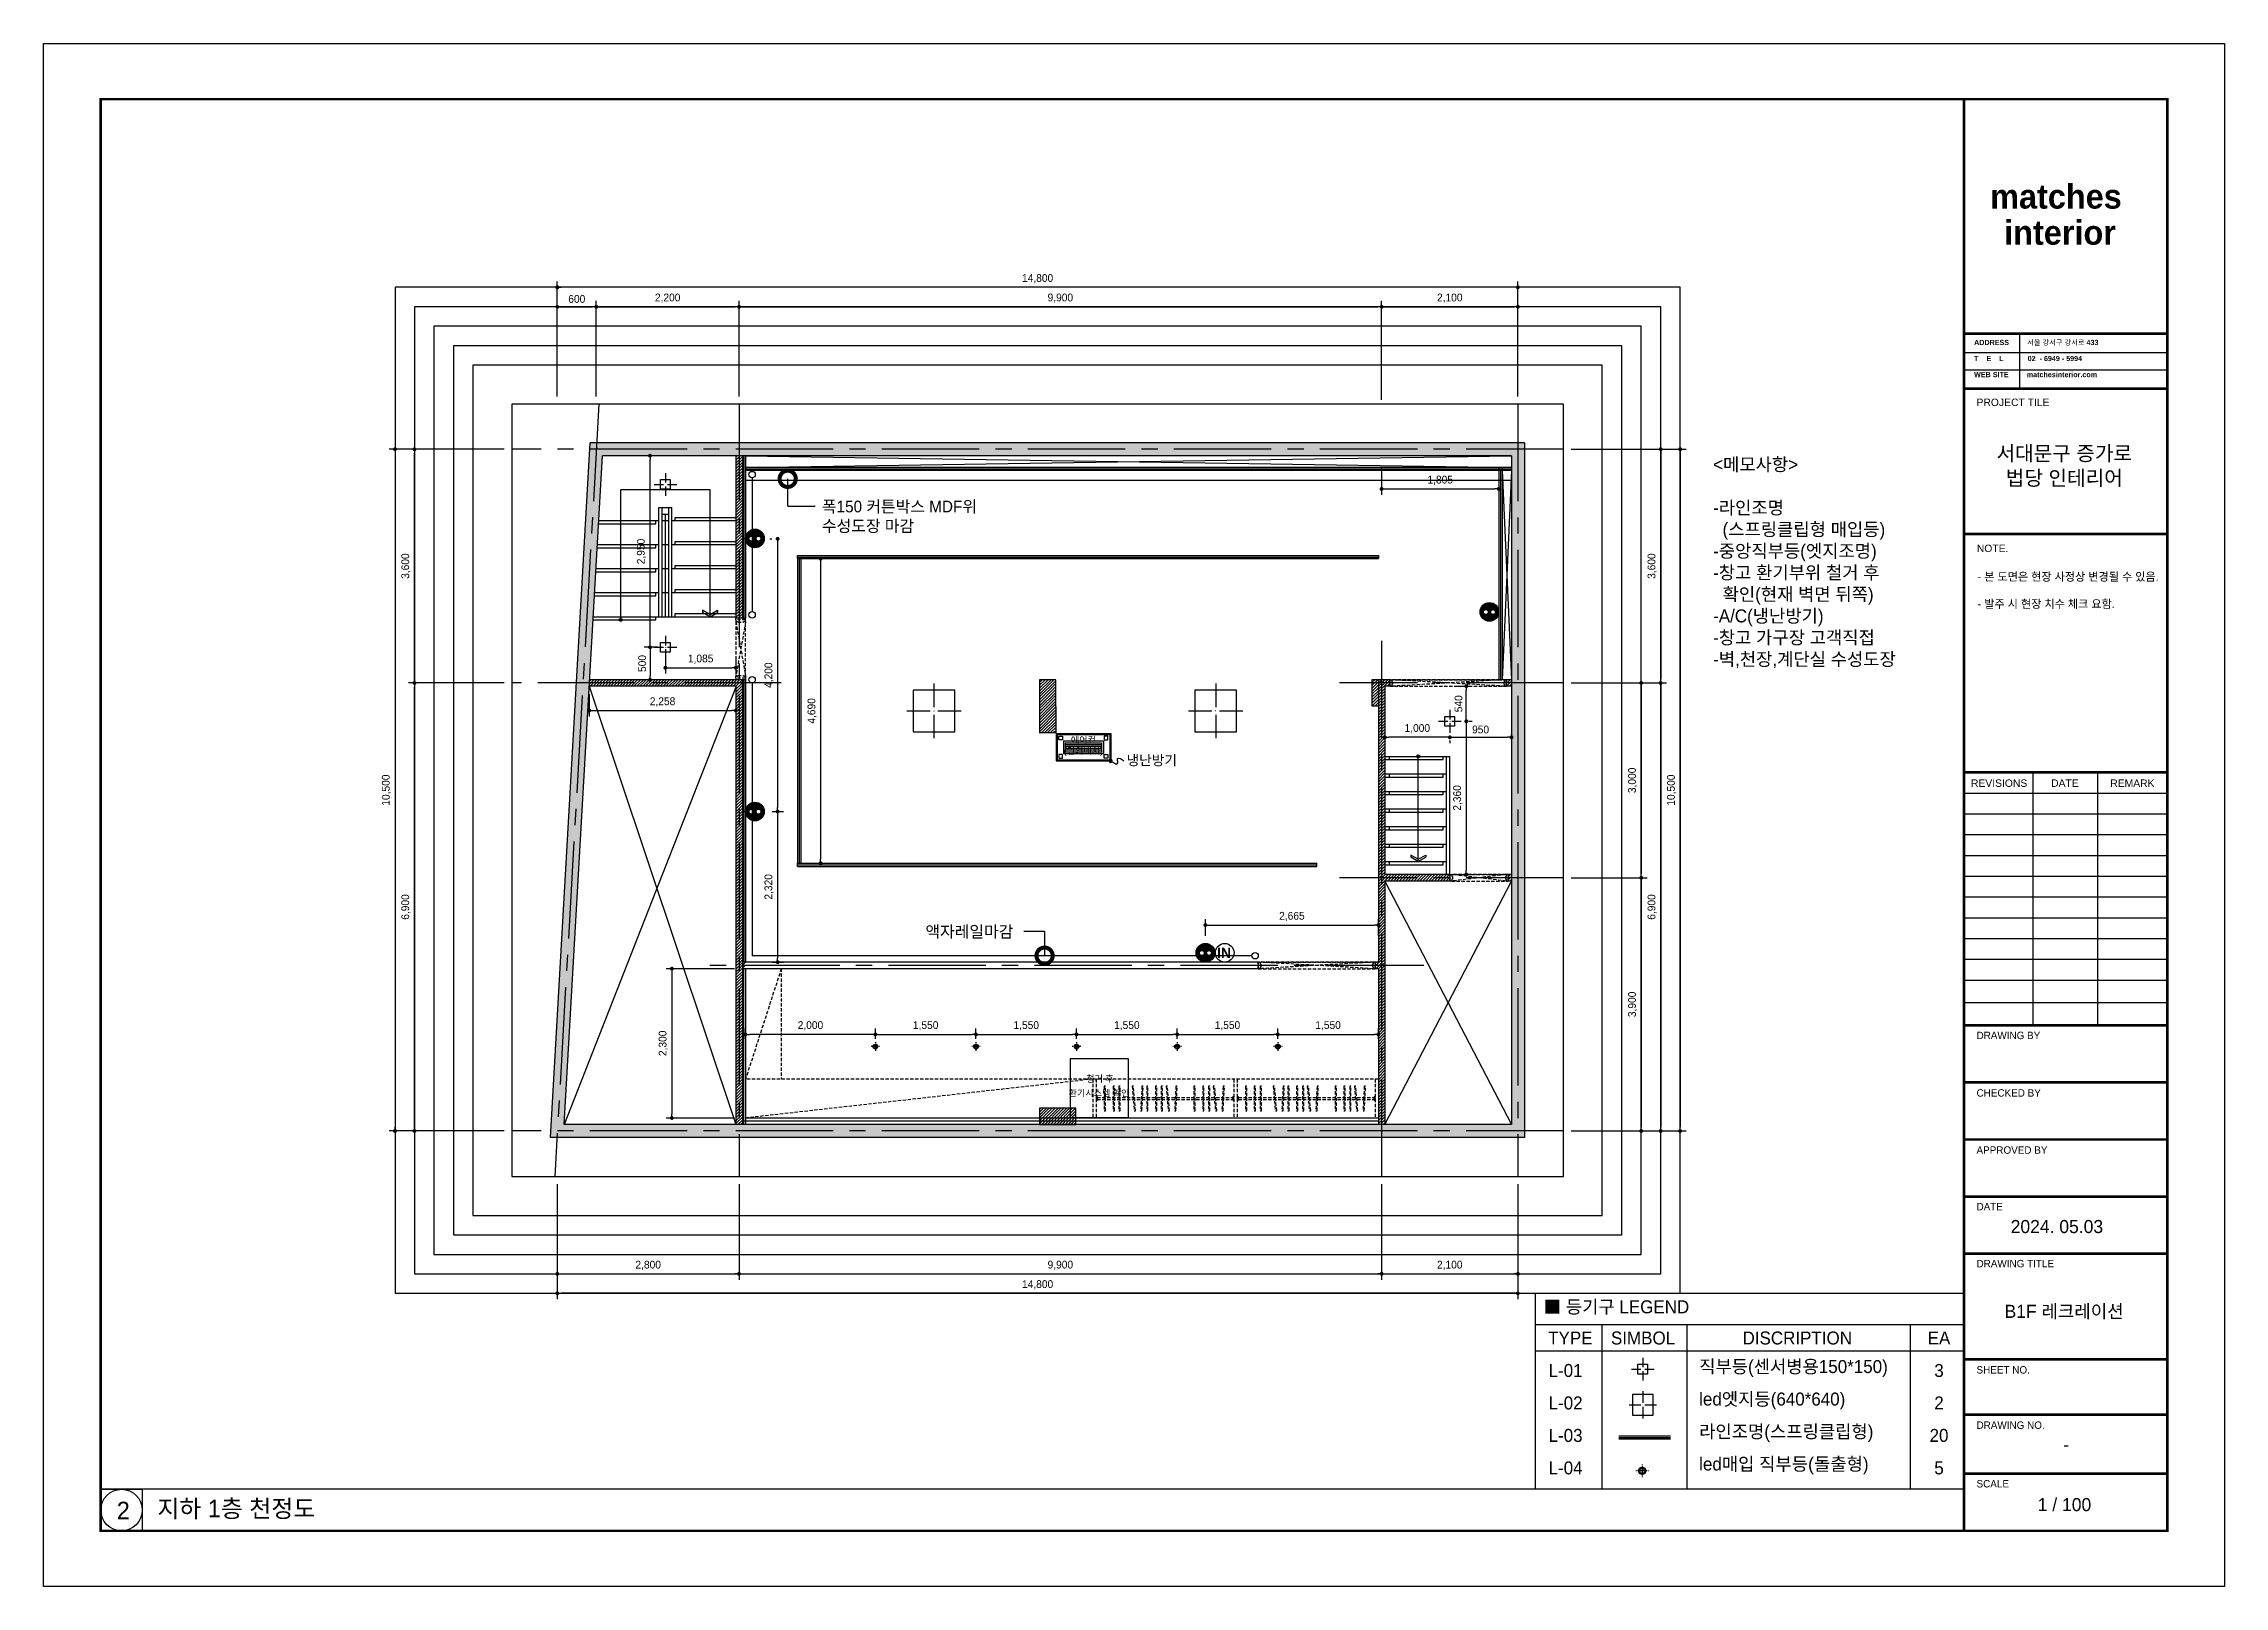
# Model space of a CAD drawing. Header units: millimetres. Extents: x -224448 to 1592092, y -164641 to 319001.
# Drawn here: x -53740 to -20140, y 216014 to 239774 of the extents above; entities that cross this region are included whole.
import ezdxf
from ezdxf.enums import TextEntityAlignment as Align

# ---------------------------------------------------------------- set-up
doc = ezdxf.new("R2010")
doc.units = ezdxf.units.MM
doc.linetypes.add('CENTER2', pattern=[1.125, 0.75, -0.125, 0.125, -0.125])
doc.linetypes.add('HIDDEN', pattern=[9.525, 6.35, -3.175])
doc.layers.get('Defpoints').update_dxf_attribs({"color": 35})
for name, color, linetype in [('ARREA', 1, 'Continuous'), ('CORE', 7, 'Continuous'), ('DIM', 3, 'Continuous'), ('I-CL-LIT', 7, 'Continuous'), ('I-LIGHT', 1, 'Continuous'), ('I-SYM', 4, 'Continuous'), ('I-TEXT', 7, 'Continuous'), ('I_CON', 2, 'Continuous'), ('I_FORMAT', 7, 'Continuous'), ('I_FUR', 6, 'Continuous'), ('I_HAT', 8, 'Continuous'), ('I_TXT', 7, 'Continuous'), ('I_WALL', 3, 'Continuous'), ('Layer 1', 7, 'Continuous')]:
    doc.layers.add(name, color=color, linetype=linetype)
doc.styles.add('HY울릉도', font='')
doc.styles.add('IABU-글꼴스타일', font='')
doc.styles.add('NTOP', font='Dotum.ttf')
doc.styles.add('sim', font='')
doc.styles.get("Standard").update_dxf_attribs({"font": 'arial.ttf'})
doc.styles.add('맑은고딕', font='malgun.ttf')
doc.styles.get('HY울릉도').set_extended_font_data('HY울릉도L')
doc.styles.get('IABU-글꼴스타일').set_extended_font_data('HY울릉도L')
doc.styles.get('sim').set_extended_font_data('Pretendard Variable Light')
doc.linetypes.add('BATTING', pattern='A,0.00254,-2.54,[134,ltypeshp.shx,S=2.54,R=0,X=-2.54,Y=0],-5.08,[134,ltypeshp.shx,S=2.54,R=180,X=2.54,Y=0],-2.54', length=10.16254)
doc.dimstyles.new('IABC-100 (SUB)', dxfattribs={"dimscale": 60, "dimtxt": 2, "dimasz": 1, "dimexe": 1.5, "dimexo": 2, "dimgap": 1, "dimtad": 1, "dimdec": 0, "dimdsep": 46, "dimlunit": 6, "dimtxsty": 'IABU-글꼴스타일', "dimblk": '1234_Dot', "dimcen": 1, "dimclrd": 4, "dimclre": 4, "dimclrt": 7, "dimadec": 0, "dimazin": 0, "dimtfac": 1, "dimtdec": 0, "dimtix": 1, "dimtmove": 2, "dimatfit": 3, "dimldrblk": '1234_Dot', "dimfxl": 2, "dimtolj": 1, "dimtzin": 0, "dimarcsym": 0})
pattern_1 = [(45, (29872.41, 179460.043), (-22.45064, 22.45064), [])]
pattern_2 = [(45, (33680.907, 80373.456), (-22.4506403, 22.4506403), [])]

msp = doc.modelspace()

# ---------------------------------------------------------------- texts
at = {"char_height": 200, "attachment_point": 1}
for s, insert, width in [('\\pxsm1.5;{\\fGulim|b0|i0|c129|p50;L-01\\PL-02\\PL-03\\PL-04}', (-30552.025, 219438.921), 2991.51982), ('\\pxsm1.5;{\\fGulim|b0|i0|c129|p50;직부등(센서병용1\\fGulim|b0|i0|c0|p50;50*150)}\\P{\\fGulim|b0|i0|c0|p50;led\\fGulim|b0|i0|c129|p50;엣지등\\fGulim|b0|i0|c0|p50;(640*640)\\P\\fGulim|b0|i0|c129|p50;라인조명(스프링클립형)\\P\\fGulim|b0|i0|c0|p50;led\\fGulim|b0|i0|c129|p50;매입 직부등}({\\fGulim|b0|i0|c129|p50;돌출형)}', (-28232.025, 219498.921), 3168.25342), ('\\pxsm1.5,qc;{\\fGulim|b0|i0|c129|p50;3\\P2\\P20\\P5}', (-24852.025, 219438.921), 630.35639)]:
    msp.add_mtext(s, dxfattribs=dict(at, insert=insert, width=width))
at = {"layer": 'I-TEXT', "color": 0, "style": 'NTOP'}
msp.add_text('냉난방기', height=155, dxfattribs=at).set_placement((-36665.853, 228737.335), align=Align.MIDDLE_CENTER)
at = {"layer": 'I-TEXT', "color": 0, "attachment_point": 1, "style": 'NTOP'}
for s, insert, char_height, width in [('\\pxsm1;<메모사항>\\P\\P\\ps*;-라인조명\\P  (스프링클립형 매입등)\\P-중앙직부등(엣지조명)\\P-창고 환기부위 철거 후   \\P  확인(현재 벽면 뒤쪽)\\P-A/C(냉난방기)\\P-창고 가구장 고객직접\\P-벽,천장,계단실 수성도장', (-28017.159, 233393.646), 200, 3178.397), ('폭150 커튼박스 MDF위 수성도장 마감 ', (-41748.185, 232734.852), 180, 2444.92077), ('\\pxsm1;액자레일마감', (-40153.88, 226187.618), 180, 2444.92077), ('\\pxsm1,ql;■ 등기구 LEGEND', (-30632.025, 220418.921), 200, 3178.397), ('\\pxqc;{\\fGulim|b0|i0|c129|p50;TYPE}', (-30632.025, 219938.921), 200, 830), ('\\pxqc;{\\fGulim|b0|i0|c129|p50;SIMBOL}', (-29512.025, 219938.921), 200, 830), ('\\pxqc;{\\fGulim|b0|i0|c129|p50;DISCRIPTION}', (-28162.025, 219938.921), 200, 2882.38209), ('\\pxqc;{\\fGulim|b0|i0|c129|p50;EA}', (-24852.025, 219938.921), 200, 630)]:
    msp.add_mtext(s, dxfattribs=dict(at, insert=insert, char_height=char_height, width=width))
at = {"layer": 'I_FORMAT', "attachment_point": 5, "style": 'sim'}
for s, insert, char_height, width in [('B1F 레크레이션', (-22610.161, 220238.59), 201.6, 3701.04345), ('\\pxql;2', (-49656.988, 217182.034), 270, 5910.6775), ('\\pxql;지하 1층 천정도', (-49032.901, 217198.034), 270, 5910.6775)]:
    msp.add_mtext(s, dxfattribs=dict(at, insert=insert, char_height=char_height, width=width))
at = {"layer": 'I_TXT', "style": '맑은고딕'}
for s, p in [('철거 후', (-37465.161, 223832.331)), ('환기시스템 확인', (-37480.221, 223609.694))]:
    msp.add_text(s, height=100, rotation=360, dxfattribs=at).set_placement(p, align=Align.MIDDLE_CENTER)
at = {"layer": 'I_TXT', "insert": (-37719.463, 228951.708), "char_height": 100, "width": 840, "attachment_point": 5, "style": 'HY울릉도'}
msp.add_mtext('{\\fPretendard Variable Light|b0|i0|c129|p2;에어컨\\P(임의배치)}', dxfattribs=at)

# ---------------------------------------------------------------- blocks, each defined once
blk = doc.blocks.new('FR1')
at = {"layer": 'Defpoints'}
blk.add_lwpolyline([(89059, 47504), (131059, 47504), (131059, 17804), (89059, 17804)], close=True, dxfattribs=at)
at = {"layer": 'I_FORMAT'}
for p, q in [((127113, 41920), (127113, 40862)), ((126043, 41560), (129958, 41560)), ((126044, 41224), (129963, 41224)), ((127379, 28591), (127379, 33460)), ((128619, 28607), (128619, 33477)), ((126044, 33077), (129959, 33077)), ((126044, 32677), (129959, 32677)), ((126044, 32277), (129959, 32277)), ((126044, 31877), (129959, 31877)), ((126044, 31477), (129959, 31477)), ((126044, 31077), (129959, 31077)), ((126044, 30677), (129959, 30677)), ((126044, 30277), (129959, 30277)), ((126044, 29877), (129959, 29877)), ((126044, 29477), (129959, 29477)), ((126044, 29042), (129959, 29042)), ((126044, 19673), (90159, 19673))]:
    blk.add_line(p, q, dxfattribs=at)
for points, const_width in [([(126044, 18873), (90159, 18873), (90159, 46435), (126044, 46435)], 50.2), ([(126044, 46435), (126044, 18864)], 50.2), ([(126044, 46435), (129959, 46435), (129959, 18873), (126044, 18873)], 50.2), ([(126044, 41920), (129959, 41920)], 50.2), ([(126044, 40863), (129952, 40863)], 50.2), ([(126044, 38066), (129959, 38066)], 50.2), ([(126044, 33477), (129959, 33477)], 50.2), ([(126044, 28607), (129959, 28607)], 50.2), ([(129959, 28607), (126459, 28607)], 20), ([(126044, 27507), (129959, 27507)], 50.2), ([(126044, 26407), (129959, 26407)], 50.2), ([(126044, 25307), (129959, 25307)], 50.2), ([(126044, 24207), (129959, 24207)], 50.2), ([(126044, 22173), (129959, 22173)], 50.2), ([(126459, 22173), (129959, 22173)], 30), ([(126044, 21107), (129959, 21107)], 50.2), ([(126459, 21107), (129959, 21107)], 30), ([(126044, 19973), (129959, 19973)], 50.2), ([(126459, 19973), (129959, 19973)], 30)]:
    blk.add_lwpolyline(points, dxfattribs=dict(at, const_width=const_width))
blk.add_lwpolyline([(90159, 19673), (90959, 19673), (90959, 18873), (90159, 18873)], close=True, dxfattribs=at)
blk.add_circle((90559, 19273), 400, dxfattribs=at)
for s, height, p in [('PROJECT TILE', 142.54, (126285, 40527)), ('NOTE.', 142.5, (126291, 37716))]:
    blk.add_text(s, height=height, dxfattribs=at).set_placement(p)
for s, p in [('REVISIONS', (126720, 33267)), ('DATE', (127987, 33267)), ('REMARK', (129287, 33266))]:
    blk.add_text(s, height=142.5, dxfattribs=at).set_placement(p, align=Align.MIDDLE_CENTER)
at = {"layer": 'I_FORMAT', "style": 'sim'}
for s, height, p in [('DRAWING BY', 142.5, (126285, 28339)), ('CHECKED BY', 142.5, (126285, 27232)), ('APPROVED BY', 142.54, (126285, 26132)), ('DATE', 142.5, (126285, 25043)), ('2024. 05.03', 252, (126943, 24605)), ('DRAWING TITLE', 142.54, (126285, 23946)), ('SHEET NO.', 142.5, (126285, 21901)), ('DRAWING NO.', 142.54, (126285, 20836)), ('SCALE', 142.5, (126285, 19708))]:
    blk.add_text(s, height=height, dxfattribs=at).set_placement(p)
blk.add_text('-', height=252, dxfattribs=at).set_placement((128009, 20534), align=Align.MIDDLE_CENTER)
at = {"layer": 'I_FORMAT', "insert": (126238, 41801), "char_height": 142.538, "width": 4018.9, "attachment_point": 1, "line_spacing_factor": 0.93}
blk.add_mtext('{\\fPretendard Variable SemiBold|b0|i0|c129|p2;\\H0.7x;ADDRESS\\fArial|b0|i0|c129|p34;         \\fPretendard Variable SemiBold|b0|i0|c129|p2;서울 강서구 강서로 433\\P\\fArial|b0|i0|c129|p34;\\P\\fPretendard Variable SemiBold|b0|i0|c129|p2;T    E    L\\fArial|b0|i0|c129|p34;            \\fPretendard Variable SemiBold|b0|i0|c129|p2;02  - 6949 - 5994\\P\\fArial|b0|i0|c129|p34;\\P\\fPretendard Variable SemiBold|b0|i0|c129|p2;WEB SITE\\fArial|b0|i0|c129|p34;         \\fPretendard Variable SemiBold|b0|i0|c129|p2;matchesinterior.com}', dxfattribs=at)
at = {"layer": 'I_FORMAT', "insert": (127975, 39364), "char_height": 285.08, "width": 8812.01, "attachment_point": 5}
blk.add_mtext('{\\fPretendard Variable SemiBold|b0|i0|c129|p2;서대문구 증가로\\P법당 인테리어}', dxfattribs=at)
at = {"layer": 'I_FORMAT', "linetype": 'ByBlock', "insert": (126306, 37319), "char_height": 156.79, "width": 3464.85, "attachment_point": 1, "style": 'HY울릉도'}
blk.add_mtext('{\\fPretendard Variable Light|b0|i0|c129|p2;- 본 도면은 현장 사정상 변경될 수 있음.\\P\\P- 발주 시 현장 치수 체크 요함.}', dxfattribs=at)
at = {"layer": 'I_FORMAT', "insert": (127979, 19376), "char_height": 252, "width": 4626.3, "attachment_point": 5, "style": 'sim'}
blk.add_mtext('1 / 100', dxfattribs=at)
at = {"layer": 'Layer 1', "color": 250, "char_height": 467.28, "attachment_point": 7}
for s, insert in [('\\fPoppins|b1|i0|c0|p34;\\W1;matches', (126547, 44321)), ('\\fPoppins|b1|i0|c0|p34;\\W1;interior', (126817, 43626))]:
    blk.add_mtext(s, dxfattribs=dict(at, insert=insert))
blk = doc.blocks.new('1234_Dot')
at = {"color": 0, "linetype": 'ByBlock', "lineweight": -2}
blk.add_line((-0.5, 0), (-1, 0), dxfattribs=at)
at = {"color": 0, "linetype": 'ByBlock', "const_width": 0.5}
blk.add_lwpolyline([(-0.25, 0, 1), (0.25, 0, 1)], format="xyb", close=True, dxfattribs=at)
blk = doc.blocks.new('*D701')
at = {"layer": 'Defpoints', "color": 0, "ltscale": 50, "transparency": 16777216}
for p in [(-45225, 235721), (-45825, 234221), (-45225, 234221)]:
    blk.add_point(p, dxfattribs=at)
at = {"layer": 'DIM', "color": 4, "lineweight": -2, "ltscale": 50, "transparency": 16777216}
for p, q in [((-45825, 234341), (-45825, 235811)), ((-45765, 235721), (-45285, 235721)), ((-45225, 234341), (-45225, 235811))]:
    blk.add_line(p, q, dxfattribs=at)
at = {"layer": 'DIM', "color": 4, "lineweight": -2, "ltscale": 50, "transparency": 16777216, "xscale": 60, "yscale": 60, "zscale": 60, "rotation": 180}
blk.add_blockref('1234_Dot', (-45825, 235721), dxfattribs=at)
at = {"layer": 'DIM', "color": 4, "lineweight": -2, "ltscale": 50, "transparency": 16777216, "xscale": 60, "yscale": 60, "zscale": 60}
blk.add_blockref('1234_Dot', (-45225, 235721), dxfattribs=at)
at = {"layer": 'DIM', "color": 7, "ltscale": 50, "transparency": 16777216, "insert": (-45525, 235841), "char_height": 120, "attachment_point": 5, "style": 'IABU-글꼴스타일'}
blk.add_mtext('\\A1;600', dxfattribs=at)
blk = doc.blocks.new('*D702')
at = {"layer": 'Defpoints', "color": 0, "ltscale": 50, "transparency": 16777216}
for p in [(-43025, 235721), (-45225, 234221), (-43025, 234221)]:
    blk.add_point(p, dxfattribs=at)
at = {"layer": 'DIM', "color": 4, "lineweight": -2, "ltscale": 50, "transparency": 16777216}
for p, q in [((-45225, 234341), (-45225, 235811)), ((-45165, 235721), (-43085, 235721)), ((-43025, 234341), (-43025, 235811))]:
    blk.add_line(p, q, dxfattribs=at)
at = {"layer": 'DIM', "color": 4, "lineweight": -2, "ltscale": 50, "transparency": 16777216, "xscale": 60, "yscale": 60, "zscale": 60, "rotation": 180}
blk.add_blockref('1234_Dot', (-45225, 235721), dxfattribs=at)
at = {"layer": 'DIM', "color": 4, "lineweight": -2, "ltscale": 50, "transparency": 16777216, "xscale": 60, "yscale": 60, "zscale": 60}
blk.add_blockref('1234_Dot', (-43025, 235721), dxfattribs=at)
at = {"layer": 'DIM', "color": 7, "ltscale": 50, "transparency": 16777216, "insert": (-44125, 235853), "char_height": 120, "attachment_point": 5, "style": 'IABU-글꼴스타일'}
blk.add_mtext('\\A1;2,200', dxfattribs=at)
blk = doc.blocks.new('*D703')
at = {"layer": 'Defpoints', "color": 0, "ltscale": 50, "transparency": 16777216}
for p in [(-33125, 235721), (-43025, 234221), (-33125, 234170)]:
    blk.add_point(p, dxfattribs=at)
at = {"layer": 'DIM', "color": 4, "lineweight": -2, "ltscale": 50, "transparency": 16777216}
for p, q in [((-43025, 234341), (-43025, 235811)), ((-42965, 235721), (-33185, 235721)), ((-33125, 234290), (-33125, 235811))]:
    blk.add_line(p, q, dxfattribs=at)
at = {"layer": 'DIM', "color": 4, "lineweight": -2, "ltscale": 50, "transparency": 16777216, "xscale": 60, "yscale": 60, "zscale": 60, "rotation": 180}
blk.add_blockref('1234_Dot', (-43025, 235721), dxfattribs=at)
at = {"layer": 'DIM', "color": 4, "lineweight": -2, "ltscale": 50, "transparency": 16777216, "xscale": 60, "yscale": 60, "zscale": 60}
blk.add_blockref('1234_Dot', (-33125, 235721), dxfattribs=at)
at = {"layer": 'DIM', "color": 7, "ltscale": 50, "transparency": 16777216, "insert": (-38075, 235853), "char_height": 120, "attachment_point": 5, "style": 'IABU-글꼴스타일'}
blk.add_mtext('\\A1;9,900', dxfattribs=at)
blk = doc.blocks.new('*D704')
at = {"layer": 'Defpoints', "color": 0, "ltscale": 50, "transparency": 16777216}
for p in [(-31025, 235721), (-33125, 234221), (-31025, 234221)]:
    blk.add_point(p, dxfattribs=at)
at = {"layer": 'DIM', "color": 4, "lineweight": -2, "ltscale": 50, "transparency": 16777216}
for p, q in [((-33125, 234341), (-33125, 235811)), ((-33065, 235721), (-31085, 235721)), ((-31025, 234341), (-31025, 235811))]:
    blk.add_line(p, q, dxfattribs=at)
at = {"layer": 'DIM', "color": 4, "lineweight": -2, "ltscale": 50, "transparency": 16777216, "xscale": 60, "yscale": 60, "zscale": 60, "rotation": 180}
blk.add_blockref('1234_Dot', (-33125, 235721), dxfattribs=at)
at = {"layer": 'DIM', "color": 4, "lineweight": -2, "ltscale": 50, "transparency": 16777216, "xscale": 60, "yscale": 60, "zscale": 60}
blk.add_blockref('1234_Dot', (-31025, 235721), dxfattribs=at)
at = {"layer": 'DIM', "color": 7, "ltscale": 50, "transparency": 16777216, "insert": (-32075, 235853), "char_height": 120, "attachment_point": 5, "style": 'IABU-글꼴스타일'}
blk.add_mtext('\\A1;2,100', dxfattribs=at)
blk = doc.blocks.new('*D712')
at = {"layer": 'Defpoints', "color": 0, "ltscale": 50, "transparency": 16777216}
for p in [(-45825, 236021), (-45825, 234221), (-31025, 234227)]:
    blk.add_point(p, dxfattribs=at)
at = {"layer": 'DIM', "color": 4, "lineweight": -2, "ltscale": 50, "transparency": 16777216}
for p, q in [((-45825, 234341), (-45825, 236111)), ((-31085, 236021), (-45765, 236021)), ((-31025, 234347), (-31025, 236111))]:
    blk.add_line(p, q, dxfattribs=at)
at = {"layer": 'DIM', "color": 4, "lineweight": -2, "ltscale": 50, "transparency": 16777216, "xscale": 60, "yscale": 60, "zscale": 60, "rotation": 180}
blk.add_blockref('1234_Dot', (-45825, 236021), dxfattribs=at)
at = {"layer": 'DIM', "color": 4, "lineweight": -2, "ltscale": 50, "transparency": 16777216, "xscale": 60, "yscale": 60, "zscale": 60}
blk.add_blockref('1234_Dot', (-31025, 236021), dxfattribs=at)
at = {"layer": 'DIM', "color": 7, "ltscale": 50, "transparency": 16777216, "insert": (-38425, 236153), "char_height": 120, "attachment_point": 5, "style": 'IABU-글꼴스타일'}
blk.add_mtext('\\A1;14,800', dxfattribs=at)
blk = doc.blocks.new('*D713')
at = {"layer": 'Defpoints', "color": 0, "ltscale": 50, "transparency": 16777216}
for p in [(-30325, 233527), (-30325, 223027), (-28525, 223027)]:
    blk.add_point(p, dxfattribs=at)
at = {"layer": 'DIM', "color": 4, "lineweight": -2, "ltscale": 50, "transparency": 16777216}
for p, q in [((-30205, 233527), (-28435, 233527)), ((-28525, 233467), (-28525, 223087)), ((-30205, 223027), (-28435, 223027))]:
    blk.add_line(p, q, dxfattribs=at)
at = {"layer": 'DIM', "color": 4, "lineweight": -2, "ltscale": 50, "transparency": 16777216, "xscale": 60, "yscale": 60, "zscale": 60}
for p, rotation in [((-28525, 233527), 90), ((-28525, 223027), 270)]:
    blk.add_blockref('1234_Dot', p, dxfattribs=dict(at, rotation=rotation))
at = {"layer": 'DIM', "color": 7, "ltscale": 50, "transparency": 16777216, "insert": (-28656, 228277), "char_height": 120, "attachment_point": 5, "rotation": 90, "style": 'IABU-글꼴스타일'}
blk.add_mtext('\\A1;10,500', dxfattribs=at)
blk = doc.blocks.new('*D714')
at = {"layer": 'Defpoints', "color": 0, "ltscale": 50, "transparency": 16777216}
for p in [(-30325, 233527), (-30325, 229927), (-28825, 229927)]:
    blk.add_point(p, dxfattribs=at)
at = {"layer": 'DIM', "color": 4, "lineweight": -2, "ltscale": 50, "transparency": 16777216}
for p, q in [((-30205, 233527), (-28735, 233527)), ((-28825, 233467), (-28825, 229987)), ((-30205, 229927), (-28735, 229927))]:
    blk.add_line(p, q, dxfattribs=at)
at = {"layer": 'DIM', "color": 4, "lineweight": -2, "ltscale": 50, "transparency": 16777216, "xscale": 60, "yscale": 60, "zscale": 60}
for p, rotation in [((-28825, 233527), 90), ((-28825, 229927), 270)]:
    blk.add_blockref('1234_Dot', p, dxfattribs=dict(at, rotation=rotation))
at = {"layer": 'DIM', "color": 7, "ltscale": 50, "transparency": 16777216, "insert": (-28956, 231727), "char_height": 120, "attachment_point": 5, "rotation": 90, "style": 'IABU-글꼴스타일'}
blk.add_mtext('\\A1;3,600', dxfattribs=at)
blk = doc.blocks.new('*D705')
at = {"layer": 'Defpoints', "color": 0, "ltscale": 50, "transparency": 16777216}
for p in [(-30325, 229927), (-30325, 223027), (-28825, 223027)]:
    blk.add_point(p, dxfattribs=at)
at = {"layer": 'DIM', "color": 4, "lineweight": -2, "ltscale": 50, "transparency": 16777216}
for p, q in [((-30205, 229927), (-28735, 229927)), ((-28825, 229867), (-28825, 223087)), ((-30205, 223027), (-28735, 223027))]:
    blk.add_line(p, q, dxfattribs=at)
at = {"layer": 'DIM', "color": 4, "lineweight": -2, "ltscale": 50, "transparency": 16777216, "xscale": 60, "yscale": 60, "zscale": 60}
for p, rotation in [((-28825, 229927), 90), ((-28825, 223027), 270)]:
    blk.add_blockref('1234_Dot', p, dxfattribs=dict(at, rotation=rotation))
at = {"layer": 'DIM', "color": 7, "ltscale": 50, "transparency": 16777216, "insert": (-28956, 226477), "char_height": 120, "attachment_point": 5, "rotation": 90, "style": 'IABU-글꼴스타일'}
blk.add_mtext('\\A1;6,900', dxfattribs=at)
blk = doc.blocks.new('*D715')
at = {"layer": 'Defpoints', "color": 0, "ltscale": 50, "transparency": 16777216}
for p in [(-30325, 229927), (-30325, 226927), (-29125, 226927)]:
    blk.add_point(p, dxfattribs=at)
at = {"layer": 'DIM', "color": 4, "lineweight": -2, "ltscale": 50, "transparency": 16777216}
for p, q in [((-30205, 229927), (-29035, 229927)), ((-29125, 229867), (-29125, 226987)), ((-30205, 226927), (-29035, 226927))]:
    blk.add_line(p, q, dxfattribs=at)
at = {"layer": 'DIM', "color": 4, "lineweight": -2, "ltscale": 50, "transparency": 16777216, "xscale": 60, "yscale": 60, "zscale": 60}
for p, rotation in [((-29125, 229927), 90), ((-29125, 226927), 270)]:
    blk.add_blockref('1234_Dot', p, dxfattribs=dict(at, rotation=rotation))
at = {"layer": 'DIM', "color": 7, "ltscale": 50, "transparency": 16777216, "insert": (-29256, 228427), "char_height": 120, "attachment_point": 5, "rotation": 90, "style": 'IABU-글꼴스타일'}
blk.add_mtext('\\A1;3,000', dxfattribs=at)
blk = doc.blocks.new('*D706')
at = {"layer": 'Defpoints', "color": 0, "ltscale": 50, "transparency": 16777216}
for p in [(-30325, 226927), (-30325, 223027), (-29125, 223027)]:
    blk.add_point(p, dxfattribs=at)
at = {"layer": 'DIM', "color": 4, "lineweight": -2, "ltscale": 50, "transparency": 16777216}
for p, q in [((-30205, 226927), (-29035, 226927)), ((-29125, 226867), (-29125, 223087)), ((-30205, 223027), (-29035, 223027))]:
    blk.add_line(p, q, dxfattribs=at)
at = {"layer": 'DIM', "color": 4, "lineweight": -2, "ltscale": 50, "transparency": 16777216, "xscale": 60, "yscale": 60, "zscale": 60}
for p, rotation in [((-29125, 226927), 90), ((-29125, 223027), 270)]:
    blk.add_blockref('1234_Dot', p, dxfattribs=dict(at, rotation=rotation))
at = {"layer": 'DIM', "color": 7, "ltscale": 50, "transparency": 16777216, "insert": (-29256, 224977), "char_height": 120, "attachment_point": 5, "rotation": 90, "style": 'IABU-글꼴스타일'}
blk.add_mtext('\\A1;3,900', dxfattribs=at)
blk = doc.blocks.new('*D716')
at = {"layer": 'Defpoints', "color": 0, "ltscale": 50, "transparency": 16777216}
for p in [(-45825, 222327), (-43025, 222327), (-43025, 220827)]:
    blk.add_point(p, dxfattribs=at)
at = {"layer": 'DIM', "color": 4, "lineweight": -2, "ltscale": 50, "transparency": 16777216}
for p, q in [((-45825, 222207), (-45825, 220737)), ((-43025, 222207), (-43025, 220737)), ((-45765, 220827), (-43085, 220827))]:
    blk.add_line(p, q, dxfattribs=at)
at = {"layer": 'DIM', "color": 4, "lineweight": -2, "ltscale": 50, "transparency": 16777216, "xscale": 60, "yscale": 60, "zscale": 60, "rotation": 180}
blk.add_blockref('1234_Dot', (-45825, 220827), dxfattribs=at)
at = {"layer": 'DIM', "color": 4, "lineweight": -2, "ltscale": 50, "transparency": 16777216, "xscale": 60, "yscale": 60, "zscale": 60}
blk.add_blockref('1234_Dot', (-43025, 220827), dxfattribs=at)
at = {"layer": 'DIM', "color": 7, "ltscale": 50, "transparency": 16777216, "insert": (-44425, 220958), "char_height": 120, "attachment_point": 5, "style": 'IABU-글꼴스타일'}
blk.add_mtext('\\A1;2,800', dxfattribs=at)
blk = doc.blocks.new('*D707')
at = {"layer": 'Defpoints', "color": 0, "ltscale": 50, "transparency": 16777216}
for p in [(-43025, 222327), (-33125, 222327), (-33125, 220827)]:
    blk.add_point(p, dxfattribs=at)
at = {"layer": 'DIM', "color": 4, "lineweight": -2, "ltscale": 50, "transparency": 16777216}
for p, q in [((-43025, 222207), (-43025, 220737)), ((-33125, 222207), (-33125, 220737)), ((-42965, 220827), (-33185, 220827))]:
    blk.add_line(p, q, dxfattribs=at)
at = {"layer": 'DIM', "color": 4, "lineweight": -2, "ltscale": 50, "transparency": 16777216, "xscale": 60, "yscale": 60, "zscale": 60, "rotation": 180}
blk.add_blockref('1234_Dot', (-43025, 220827), dxfattribs=at)
at = {"layer": 'DIM', "color": 4, "lineweight": -2, "ltscale": 50, "transparency": 16777216, "xscale": 60, "yscale": 60, "zscale": 60}
blk.add_blockref('1234_Dot', (-33125, 220827), dxfattribs=at)
at = {"layer": 'DIM', "color": 7, "ltscale": 50, "transparency": 16777216, "insert": (-38075, 220958), "char_height": 120, "attachment_point": 5, "style": 'IABU-글꼴스타일'}
blk.add_mtext('\\A1;9,900', dxfattribs=at)
blk = doc.blocks.new('*D708')
at = {"layer": 'Defpoints', "color": 0, "ltscale": 50, "transparency": 16777216}
for p in [(-33125, 222327), (-31025, 222327), (-31025, 220827)]:
    blk.add_point(p, dxfattribs=at)
at = {"layer": 'DIM', "color": 4, "lineweight": -2, "ltscale": 50, "transparency": 16777216}
for p, q in [((-33125, 222207), (-33125, 220737)), ((-31025, 222207), (-31025, 220737)), ((-33065, 220827), (-31085, 220827))]:
    blk.add_line(p, q, dxfattribs=at)
at = {"layer": 'DIM', "color": 4, "lineweight": -2, "ltscale": 50, "transparency": 16777216, "xscale": 60, "yscale": 60, "zscale": 60, "rotation": 180}
blk.add_blockref('1234_Dot', (-33125, 220827), dxfattribs=at)
at = {"layer": 'DIM', "color": 4, "lineweight": -2, "ltscale": 50, "transparency": 16777216, "xscale": 60, "yscale": 60, "zscale": 60}
blk.add_blockref('1234_Dot', (-31025, 220827), dxfattribs=at)
at = {"layer": 'DIM', "color": 7, "ltscale": 50, "transparency": 16777216, "insert": (-32075, 220958), "char_height": 120, "attachment_point": 5, "style": 'IABU-글꼴스타일'}
blk.add_mtext('\\A1;2,100', dxfattribs=at)
blk = doc.blocks.new('*D709')
at = {"layer": 'Defpoints', "color": 0, "ltscale": 50, "transparency": 16777216}
for p in [(-45825, 222327), (-31025, 222327), (-45825, 220527)]:
    blk.add_point(p, dxfattribs=at)
at = {"layer": 'DIM', "color": 4, "lineweight": -2, "ltscale": 50, "transparency": 16777216}
for p, q in [((-45825, 222207), (-45825, 220437)), ((-31025, 222207), (-31025, 220437)), ((-31085, 220527), (-45765, 220527))]:
    blk.add_line(p, q, dxfattribs=at)
at = {"layer": 'DIM', "color": 4, "lineweight": -2, "ltscale": 50, "transparency": 16777216, "xscale": 60, "yscale": 60, "zscale": 60, "rotation": 180}
blk.add_blockref('1234_Dot', (-45825, 220527), dxfattribs=at)
at = {"layer": 'DIM', "color": 4, "lineweight": -2, "ltscale": 50, "transparency": 16777216, "xscale": 60, "yscale": 60, "zscale": 60}
blk.add_blockref('1234_Dot', (-31025, 220527), dxfattribs=at)
at = {"layer": 'DIM', "color": 7, "ltscale": 50, "transparency": 16777216, "insert": (-38425, 220658), "char_height": 120, "attachment_point": 5, "style": 'IABU-글꼴스타일'}
blk.add_mtext('\\A1;14,800', dxfattribs=at)
blk = doc.blocks.new('*D717')
at = {"layer": 'Defpoints', "color": 0, "ltscale": 50, "transparency": 16777216}
for p in [(-48026, 229927), (-46526, 229927), (-46526, 223027)]:
    blk.add_point(p, dxfattribs=at)
at = {"layer": 'DIM', "color": 4, "lineweight": -2, "ltscale": 50, "transparency": 16777216}
for p, q in [((-46646, 229927), (-48116, 229927)), ((-48026, 223087), (-48026, 229867)), ((-46646, 223027), (-48116, 223027))]:
    blk.add_line(p, q, dxfattribs=at)
at = {"layer": 'DIM', "color": 4, "lineweight": -2, "ltscale": 50, "transparency": 16777216, "xscale": 60, "yscale": 60, "zscale": 60}
for p, rotation in [((-48026, 229927), 90), ((-48026, 223027), 270)]:
    blk.add_blockref('1234_Dot', p, dxfattribs=dict(at, rotation=rotation))
at = {"layer": 'DIM', "color": 7, "ltscale": 50, "transparency": 16777216, "insert": (-48157, 226477), "char_height": 120, "attachment_point": 5, "rotation": 90, "style": 'IABU-글꼴스타일'}
blk.add_mtext('\\A1;6,900', dxfattribs=at)
blk = doc.blocks.new('*D718')
at = {"layer": 'Defpoints', "color": 0, "ltscale": 50, "transparency": 16777216}
for p in [(-48026, 233527), (-46526, 233527), (-46526, 229927)]:
    blk.add_point(p, dxfattribs=at)
at = {"layer": 'DIM', "color": 4, "lineweight": -2, "ltscale": 50, "transparency": 16777216}
for p, q in [((-46646, 233527), (-48116, 233527)), ((-48026, 229987), (-48026, 233467)), ((-46646, 229927), (-48116, 229927))]:
    blk.add_line(p, q, dxfattribs=at)
at = {"layer": 'DIM', "color": 4, "lineweight": -2, "ltscale": 50, "transparency": 16777216, "xscale": 60, "yscale": 60, "zscale": 60}
for p, rotation in [((-48026, 233527), 90), ((-48026, 229927), 270)]:
    blk.add_blockref('1234_Dot', p, dxfattribs=dict(at, rotation=rotation))
at = {"layer": 'DIM', "color": 7, "ltscale": 50, "transparency": 16777216, "insert": (-48157, 231727), "char_height": 120, "attachment_point": 5, "rotation": 90, "style": 'IABU-글꼴스타일'}
blk.add_mtext('\\A1;3,600', dxfattribs=at)
blk = doc.blocks.new('*D719')
at = {"layer": 'Defpoints', "color": 0, "ltscale": 50, "transparency": 16777216}
for p in [(-46526, 233527), (-48326, 223027), (-46526, 223027)]:
    blk.add_point(p, dxfattribs=at)
at = {"layer": 'DIM', "color": 4, "lineweight": -2, "ltscale": 50, "transparency": 16777216}
for p, q in [((-46646, 233527), (-48416, 233527)), ((-48326, 233467), (-48326, 223087)), ((-46646, 223027), (-48416, 223027))]:
    blk.add_line(p, q, dxfattribs=at)
at = {"layer": 'DIM', "color": 4, "lineweight": -2, "ltscale": 50, "transparency": 16777216, "xscale": 60, "yscale": 60, "zscale": 60}
for p, rotation in [((-48326, 233527), 90), ((-48326, 223027), 270)]:
    blk.add_blockref('1234_Dot', p, dxfattribs=dict(at, rotation=rotation))
at = {"layer": 'DIM', "color": 7, "ltscale": 50, "transparency": 16777216, "insert": (-48457, 228277), "char_height": 120, "attachment_point": 5, "rotation": 90, "style": 'IABU-글꼴스타일'}
blk.add_mtext('\\A1;10,500', dxfattribs=at)
blk = doc.blocks.new('j 10')
at = {"layer": 'I_FUR', "color": 8, "linetype": 'HIDDEN', "ltscale": 8}
for p, q in [((300474, 48442), (300574, 48442)), ((300474, 48412), (300474, 48442)), ((300474, 48442), (300474, 48442)), ((300474, 48412), (300474, 47572)), ((300504, 48412), (300474, 48412)), ((300474, 47572), (300574, 48412)), ((300574, 47582), (300474, 48412)), ((300504, 48402), (300504, 48412)), ((300544, 48402), (300504, 48402)), ((300574, 48412), (300544, 48412)), ((300544, 48412), (300544, 48402)), ((300574, 48442), (300574, 48412)), ((300574, 47572), (300574, 48412)), ((300574, 48412), (300574, 47582)), ((300504, 47572), (300474, 47572)), ((300474, 47572), (300474, 47542)), ((300474, 47542), (300574, 47542)), ((300474, 47542), (300474, 47542)), ((300544, 47582), (300504, 47582)), ((300504, 47582), (300504, 47572)), ((300544, 47572), (300544, 47582)), ((300574, 47572), (300544, 47572)), ((300574, 47542), (300574, 47572))]:
    blk.add_line(p, q, dxfattribs=at)
blk = doc.blocks.new('J851')
at = {"layer": 'I_FUR', "color": 8, "linetype": 'HIDDEN', "ltscale": 8}
for p, q in [((59305, 51306), (59305, 51456)), ((59305, 51456), (59335, 51456)), ((60175, 51456), (59335, 51456)), ((59335, 51456), (59335, 51426)), ((60175, 51306), (59335, 51456)), ((60175, 51456), (59335, 51306)), ((59335, 51426), (59345, 51426)), ((59345, 51426), (59345, 51336)), ((60175, 51426), (60165, 51426)), ((60165, 51426), (60165, 51336)), ((60205, 51456), (60175, 51456)), ((60175, 51456), (60175, 51426)), ((60205, 51306), (60205, 51456)), ((59335, 51306), (59305, 51306)), ((59305, 51306), (59305, 51306)), ((59345, 51336), (59335, 51336)), ((59335, 51336), (59335, 51306)), ((59335, 51306), (60175, 51306)), ((60165, 51336), (60175, 51336)), ((60175, 51336), (60175, 51306)), ((60175, 51306), (60205, 51306)), ((60205, 51306), (60205, 51306))]:
    blk.add_line(p, q, dxfattribs=at)
blk = doc.blocks.new('l2')
blk.add_circle((354296, 53893), 37.5)
at = {"layer": 'I-CL-LIT', "color": 1}
for p, q in [((354239, 53893), (354230, 53893)), ((354344, 53893), (354248, 53893)), ((354296, 53959), (354296, 53950)), ((354296, 53942), (354296, 53845)), ((354296, 53836), (354296, 53828)), ((354362, 53893), (354353, 53893))]:
    blk.add_line(p, q, dxfattribs=at)
blk.add_circle((354296, 53893), 26.3, dxfattribs=at)
blk = doc.blocks.new('J20')
at = {"layer": 'I-LIGHT', "color": 144}
for p, q in [((33370, 27039), (33370, 26619)), ((33370, 27039), (34210, 27039)), ((33384, 27025), (33384, 26633)), ((33384, 27025), (34196, 27025)), ((33482, 26927), (33482, 26731)), ((33482, 26927), (34098, 26927)), ((33510, 26899), (33510, 26759)), ((33510, 26899), (34070, 26899)), ((33510, 26899), (34070, 26899)), ((34070, 26899), (34070, 26759)), ((34098, 26927), (34098, 26731)), ((34196, 27025), (34196, 26633)), ((34210, 27039), (34210, 26619)), ((33370, 26619), (34210, 26619)), ((33384, 26633), (34196, 26633)), ((33482, 26731), (34098, 26731)), ((33510, 26871), (34070, 26871)), ((33510, 26843), (34070, 26843)), ((33510, 26815), (34070, 26815)), ((33510, 26787), (34070, 26787)), ((33510, 26759), (34070, 26759)), ((33510, 26759), (34070, 26759)), ((33510, 26759), (34070, 26759)), ((33510, 26759), (34070, 26759)), ((33510, 26731), (34070, 26731))]:
    blk.add_line(p, q, dxfattribs=at)
for points in [[(33468, 26941), (33412, 26941), (33412, 26997), (33468, 26997)], [(34112, 26941), (34168, 26941), (34168, 26997), (34112, 26997)], [(33468, 26717), (33412, 26717), (33412, 26661), (33468, 26661)], [(34112, 26717), (34168, 26717), (34168, 26661), (34112, 26661)]]:
    blk.add_lwpolyline(points, close=True, dxfattribs=at)
blk = doc.blocks.new('콘센트')
at = {"ltscale": 50}
h = blk.add_hatch(color=150, dxfattribs=at)
h.dxf.hatch_style = 1
edge = h.paths.add_edge_path()
edge.add_arc((-34286, -6087), 100, 0, 360)
edge = h.paths.add_edge_path(flags=16)
edge.add_arc((-34248, -6089), 26, 0, 360)
edge = h.paths.add_edge_path(flags=16)
edge.add_arc((-34325, -6089), 26, 0, 360)
at = {"color": 150, "ltscale": 50}
for centre, radius in [((-34286, -6087), 100), ((-34325, -6089), 26), ((-34248, -6089), 26)]:
    blk.add_circle(centre, radius, dxfattribs=at)
blk = doc.blocks.new('J5')
at = {"color": 150, "ltscale": 50}
blk.add_circle((302452, 41414), 72, dxfattribs=at)
at = {"color": 150, "ltscale": 50, "insert": (302500, 41414), "char_height": 80, "attachment_point": 6, "style": '맑은고딕'}
blk.add_mtext('{\\fPretendard Variable SemiBold|b0|i0|c129|p2;IN}', dxfattribs=at)
blk = doc.blocks.new('j855')
at = {"layer": 'I-LIGHT'}
for p, q in [((96735, 140572), (96735, 140427)), ((96560, 140397), (96705, 140397)), ((96735, 140398), (96735, 140396)), ((96735, 140367), (96735, 140222)), ((96765, 140397), (96910, 140397))]:
    blk.add_line(p, q, dxfattribs=at)
at = {"layer": 'I-LIGHT', "ltscale": 50}
blk.add_lwpolyline([(96660, 140472), (96810, 140472), (96810, 140322), (96660, 140322)], close=True, dxfattribs=at)
at = {"layer": 'I-LIGHT'}
blk.add_lwpolyline([(96736, 140397), (96735, 140397), (96734, 140397)], dxfattribs=at)
blk = doc.blocks.new('j51')
at = {"layer": 'I-LIGHT'}
for p, q in [((93551, 140906), (93551, 140546)), ((93131, 140486), (93491, 140486)), ((93551, 140486), (93550, 140486)), ((93551, 140487), (93551, 140485)), ((93551, 140486), (93552, 140486)), ((93611, 140486), (93971, 140486)), ((93551, 140426), (93551, 140066))]:
    blk.add_line(p, q, dxfattribs=at)
at = {"layer": 'I-LIGHT', "linetype": 'Continuous'}
blk.add_lwpolyline([(93871, 140806), (93231, 140806), (93231, 140166), (93871, 140166)], close=True, dxfattribs=at)
blk = doc.blocks.new('_DotSmall')
at = {"color": 0, "linetype": 'ByBlock', "const_width": 0.5}
blk.add_lwpolyline([(-0.0625, 0, 1), (0.0625, 0, 1)], format="xyb", close=True, dxfattribs=at)
blk = doc.blocks.new('*D710')
at = {"layer": 'Defpoints', "color": 0, "ltscale": 50, "transparency": 16777216}
for p in [(-45333, 229877), (-43075, 229861), (-43075, 229502)]:
    blk.add_point(p, dxfattribs=at)
at = {"layer": 'DIM', "color": 4, "lineweight": -2, "ltscale": 50, "transparency": 16777216}
for p, q in [((-45333, 229757), (-45333, 229412)), ((-45273, 229502), (-43135, 229502)), ((-43075, 229741), (-43075, 229412))]:
    blk.add_line(p, q, dxfattribs=at)
at = {"layer": 'DIM', "color": 4, "lineweight": -2, "ltscale": 50, "transparency": 16777216, "xscale": 60, "yscale": 60, "zscale": 60, "rotation": 180}
blk.add_blockref('1234_Dot', (-45333, 229502), dxfattribs=at)
at = {"layer": 'DIM', "color": 4, "lineweight": -2, "ltscale": 50, "transparency": 16777216, "xscale": 60, "yscale": 60, "zscale": 60}
blk.add_blockref('1234_Dot', (-43075, 229502), dxfattribs=at)
at = {"layer": 'DIM', "color": 7, "ltscale": 50, "transparency": 16777216, "insert": (-44204, 229634), "char_height": 120, "attachment_point": 5, "style": 'IABU-글꼴스타일'}
blk.add_mtext('\\A1;2,258', dxfattribs=at)
blk = doc.blocks.new('*D720')
at = {"layer": 'Defpoints', "color": 0, "ltscale": 50, "transparency": 16777216}
for p in [(-42975, 225527), (-44060, 223227), (-42975, 223227)]:
    blk.add_point(p, dxfattribs=at)
at = {"layer": 'DIM', "color": 4, "lineweight": -2, "ltscale": 50, "transparency": 16777216}
for p, q in [((-43095, 225527), (-44150, 225527)), ((-44060, 225467), (-44060, 223287)), ((-43095, 223227), (-44150, 223227))]:
    blk.add_line(p, q, dxfattribs=at)
at = {"layer": 'DIM', "color": 4, "lineweight": -2, "ltscale": 50, "transparency": 16777216, "xscale": 60, "yscale": 60, "zscale": 60}
for p, rotation in [((-44060, 225527), 90), ((-44060, 223227), 270)]:
    blk.add_blockref('1234_Dot', p, dxfattribs=dict(at, rotation=rotation))
at = {"layer": 'DIM', "color": 7, "ltscale": 50, "transparency": 16777216, "insert": (-44192, 224377), "char_height": 120, "attachment_point": 5, "rotation": 90, "style": 'IABU-글꼴스타일'}
blk.add_mtext('\\A1;2,300', dxfattribs=at)
blk = doc.blocks.new('*D721')
at = {"layer": 'Defpoints', "color": 0, "ltscale": 50, "transparency": 16777216}
for p in [(-42431, 232147), (-42637, 227947), (-42431, 227947)]:
    blk.add_point(p, dxfattribs=at)
at = {"layer": 'DIM', "color": 4, "lineweight": -2, "ltscale": 50, "transparency": 16777216}
for p, q in [((-42551, 232147), (-42521, 232147)), ((-42431, 232087), (-42431, 228007)), ((-42517, 227947), (-42341, 227947))]:
    blk.add_line(p, q, dxfattribs=at)
at = {"layer": 'DIM', "color": 4, "lineweight": -2, "ltscale": 50, "transparency": 16777216, "xscale": 60, "yscale": 60, "zscale": 60}
for p, rotation in [((-42431, 232147), 90), ((-42431, 227947), 270)]:
    blk.add_blockref('1234_Dot', p, dxfattribs=dict(at, rotation=rotation))
at = {"layer": 'DIM', "color": 7, "ltscale": 50, "transparency": 16777216, "insert": (-42562, 230047), "char_height": 120, "attachment_point": 5, "rotation": 90, "style": 'IABU-글꼴스타일'}
blk.add_mtext('\\A1;4,200', dxfattribs=at)
blk = doc.blocks.new('*D722')
at = {"layer": 'Defpoints', "color": 0, "ltscale": 50, "transparency": 16777216}
for p in [(-42637, 227947), (-42637, 225627), (-42431, 225627)]:
    blk.add_point(p, dxfattribs=at)
at = {"layer": 'DIM', "color": 4, "lineweight": -2, "ltscale": 50, "transparency": 16777216}
for p, q in [((-42517, 227947), (-42341, 227947)), ((-42431, 227887), (-42431, 225687)), ((-42517, 225627), (-42341, 225627))]:
    blk.add_line(p, q, dxfattribs=at)
at = {"layer": 'DIM', "color": 4, "lineweight": -2, "ltscale": 50, "transparency": 16777216, "xscale": 60, "yscale": 60, "zscale": 60}
for p, rotation in [((-42431, 227947), 90), ((-42431, 225627), 270)]:
    blk.add_blockref('1234_Dot', p, dxfattribs=dict(at, rotation=rotation))
at = {"layer": 'DIM', "color": 7, "ltscale": 50, "transparency": 16777216, "insert": (-42562, 226787), "char_height": 120, "attachment_point": 5, "rotation": 90, "style": 'IABU-글꼴스타일'}
blk.add_mtext('\\A1;2,320', dxfattribs=at)
blk = doc.blocks.new('*D723')
at = {"layer": 'Defpoints', "color": 0, "ltscale": 50, "transparency": 16777216}
for p in [(-33175, 226199), (-35840, 225915), (-33175, 225915)]:
    blk.add_point(p, dxfattribs=at)
at = {"layer": 'DIM', "color": 4, "lineweight": -2, "ltscale": 50, "transparency": 16777216}
for p, q in [((-35840, 226035), (-35840, 226289)), ((-35780, 226199), (-33235, 226199)), ((-33175, 226035), (-33175, 226289))]:
    blk.add_line(p, q, dxfattribs=at)
at = {"layer": 'DIM', "color": 4, "lineweight": -2, "ltscale": 50, "transparency": 16777216, "xscale": 60, "yscale": 60, "zscale": 60, "rotation": 180}
blk.add_blockref('1234_Dot', (-35840, 226199), dxfattribs=at)
at = {"layer": 'DIM', "color": 4, "lineweight": -2, "ltscale": 50, "transparency": 16777216, "xscale": 60, "yscale": 60, "zscale": 60}
blk.add_blockref('1234_Dot', (-33175, 226199), dxfattribs=at)
at = {"layer": 'DIM', "color": 7, "ltscale": 50, "transparency": 16777216, "insert": (-34507, 226330), "char_height": 120, "attachment_point": 5, "style": 'IABU-글꼴스타일'}
blk.add_mtext('\\A1;2,665', dxfattribs=at)
blk = doc.blocks.new('*D724')
at = {"layer": 'Defpoints', "color": 0, "ltscale": 50, "transparency": 16777216}
for p in [(-42925, 224515), (-42925, 224327), (-40925, 224327)]:
    blk.add_point(p, dxfattribs=at)
at = {"layer": 'DIM', "color": 4, "lineweight": -2, "ltscale": 50, "transparency": 16777216}
for p, q in [((-42925, 224447), (-42925, 224605)), ((-40985, 224515), (-42865, 224515)), ((-40925, 224447), (-40925, 224605))]:
    blk.add_line(p, q, dxfattribs=at)
at = {"layer": 'DIM', "color": 4, "lineweight": -2, "ltscale": 50, "transparency": 16777216, "xscale": 60, "yscale": 60, "zscale": 60, "rotation": 180}
blk.add_blockref('1234_Dot', (-42925, 224515), dxfattribs=at)
at = {"layer": 'DIM', "color": 4, "lineweight": -2, "ltscale": 50, "transparency": 16777216, "xscale": 60, "yscale": 60, "zscale": 60}
blk.add_blockref('1234_Dot', (-40925, 224515), dxfattribs=at)
at = {"layer": 'DIM', "color": 7, "ltscale": 50, "transparency": 16777216, "insert": (-41925, 224647), "char_height": 120, "attachment_point": 5, "style": 'IABU-글꼴스타일'}
blk.add_mtext('\\A1;2,000', dxfattribs=at)
blk = doc.blocks.new('*D725')
at = {"layer": 'Defpoints', "color": 0, "ltscale": 50, "transparency": 16777216}
for p in [(-39375, 224515), (-40925, 224327), (-39375, 224327)]:
    blk.add_point(p, dxfattribs=at)
at = {"layer": 'DIM', "color": 4, "lineweight": -2, "ltscale": 50, "transparency": 16777216}
for p, q in [((-40925, 224447), (-40925, 224605)), ((-40865, 224515), (-39435, 224515)), ((-39375, 224447), (-39375, 224605))]:
    blk.add_line(p, q, dxfattribs=at)
at = {"layer": 'DIM', "color": 4, "lineweight": -2, "ltscale": 50, "transparency": 16777216, "xscale": 60, "yscale": 60, "zscale": 60, "rotation": 180}
blk.add_blockref('1234_Dot', (-40925, 224515), dxfattribs=at)
at = {"layer": 'DIM', "color": 4, "lineweight": -2, "ltscale": 50, "transparency": 16777216, "xscale": 60, "yscale": 60, "zscale": 60}
blk.add_blockref('1234_Dot', (-39375, 224515), dxfattribs=at)
at = {"layer": 'DIM', "color": 7, "ltscale": 50, "transparency": 16777216, "insert": (-40150, 224647), "char_height": 120, "attachment_point": 5, "style": 'IABU-글꼴스타일'}
blk.add_mtext('\\A1;1,550', dxfattribs=at)
blk = doc.blocks.new('*D726')
at = {"layer": 'Defpoints', "color": 0, "ltscale": 50, "transparency": 16777216}
for p in [(-37825, 224515), (-39375, 224327), (-37825, 224327)]:
    blk.add_point(p, dxfattribs=at)
at = {"layer": 'DIM', "color": 4, "lineweight": -2, "ltscale": 50, "transparency": 16777216}
for p, q in [((-39375, 224447), (-39375, 224605)), ((-39315, 224515), (-37885, 224515)), ((-37825, 224447), (-37825, 224605))]:
    blk.add_line(p, q, dxfattribs=at)
at = {"layer": 'DIM', "color": 4, "lineweight": -2, "ltscale": 50, "transparency": 16777216, "xscale": 60, "yscale": 60, "zscale": 60, "rotation": 180}
blk.add_blockref('1234_Dot', (-39375, 224515), dxfattribs=at)
at = {"layer": 'DIM', "color": 4, "lineweight": -2, "ltscale": 50, "transparency": 16777216, "xscale": 60, "yscale": 60, "zscale": 60}
blk.add_blockref('1234_Dot', (-37825, 224515), dxfattribs=at)
at = {"layer": 'DIM', "color": 7, "ltscale": 50, "transparency": 16777216, "insert": (-38600, 224647), "char_height": 120, "attachment_point": 5, "style": 'IABU-글꼴스타일'}
blk.add_mtext('\\A1;1,550', dxfattribs=at)
blk = doc.blocks.new('*D727')
at = {"layer": 'Defpoints', "color": 0, "ltscale": 50, "transparency": 16777216}
for p in [(-36275, 224515), (-37825, 224327), (-36275, 224327)]:
    blk.add_point(p, dxfattribs=at)
at = {"layer": 'DIM', "color": 4, "lineweight": -2, "ltscale": 50, "transparency": 16777216}
for p, q in [((-37825, 224447), (-37825, 224605)), ((-37765, 224515), (-36335, 224515)), ((-36275, 224447), (-36275, 224605))]:
    blk.add_line(p, q, dxfattribs=at)
at = {"layer": 'DIM', "color": 4, "lineweight": -2, "ltscale": 50, "transparency": 16777216, "xscale": 60, "yscale": 60, "zscale": 60, "rotation": 180}
blk.add_blockref('1234_Dot', (-37825, 224515), dxfattribs=at)
at = {"layer": 'DIM', "color": 4, "lineweight": -2, "ltscale": 50, "transparency": 16777216, "xscale": 60, "yscale": 60, "zscale": 60}
blk.add_blockref('1234_Dot', (-36275, 224515), dxfattribs=at)
at = {"layer": 'DIM', "color": 7, "ltscale": 50, "transparency": 16777216, "insert": (-37050, 224647), "char_height": 120, "attachment_point": 5, "style": 'IABU-글꼴스타일'}
blk.add_mtext('\\A1;1,550', dxfattribs=at)
blk = doc.blocks.new('*D728')
at = {"layer": 'Defpoints', "color": 0, "ltscale": 50, "transparency": 16777216}
for p in [(-33175, 224515), (-34725, 224327), (-33175, 224327)]:
    blk.add_point(p, dxfattribs=at)
at = {"layer": 'DIM', "color": 4, "lineweight": -2, "ltscale": 50, "transparency": 16777216}
for p, q in [((-34725, 224447), (-34725, 224605)), ((-34665, 224515), (-33235, 224515)), ((-33175, 224447), (-33175, 224605))]:
    blk.add_line(p, q, dxfattribs=at)
at = {"layer": 'DIM', "color": 4, "lineweight": -2, "ltscale": 50, "transparency": 16777216, "xscale": 60, "yscale": 60, "zscale": 60, "rotation": 180}
blk.add_blockref('1234_Dot', (-34725, 224515), dxfattribs=at)
at = {"layer": 'DIM', "color": 4, "lineweight": -2, "ltscale": 50, "transparency": 16777216, "xscale": 60, "yscale": 60, "zscale": 60}
blk.add_blockref('1234_Dot', (-33175, 224515), dxfattribs=at)
at = {"layer": 'DIM', "color": 7, "ltscale": 50, "transparency": 16777216, "insert": (-33950, 224647), "char_height": 120, "attachment_point": 5, "style": 'IABU-글꼴스타일'}
blk.add_mtext('\\A1;1,550', dxfattribs=at)
blk = doc.blocks.new('*D729')
at = {"layer": 'Defpoints', "color": 0, "ltscale": 50, "transparency": 16777216}
for p in [(-44160, 230477), (-44397, 229977), (-44160, 229977)]:
    blk.add_point(p, dxfattribs=at)
at = {"layer": 'DIM', "color": 4, "lineweight": -2, "ltscale": 50, "transparency": 16777216}
for p, q in [((-44280, 230477), (-44487, 230477)), ((-44397, 230417), (-44397, 230037)), ((-44280, 229977), (-44487, 229977))]:
    blk.add_line(p, q, dxfattribs=at)
at = {"layer": 'DIM', "color": 4, "lineweight": -2, "ltscale": 50, "transparency": 16777216, "xscale": 60, "yscale": 60, "zscale": 60}
for p, rotation in [((-44397, 230477), 90), ((-44397, 229977), 270)]:
    blk.add_blockref('1234_Dot', p, dxfattribs=dict(at, rotation=rotation))
at = {"layer": 'DIM', "color": 7, "ltscale": 50, "transparency": 16777216, "insert": (-44517, 230227), "char_height": 120, "attachment_point": 5, "rotation": 90, "style": 'IABU-글꼴스타일'}
blk.add_mtext('\\A1;500', dxfattribs=at)
blk = doc.blocks.new('*D730')
at = {"layer": 'Defpoints', "color": 0, "ltscale": 50, "transparency": 16777216}
for p in [(-44397, 233427), (-44161, 233427), (-44161, 230477)]:
    blk.add_point(p, dxfattribs=at)
at = {"layer": 'DIM', "color": 4, "lineweight": -2, "ltscale": 50, "transparency": 16777216}
for p, q in [((-44281, 233427), (-44487, 233427)), ((-44397, 230537), (-44397, 233367)), ((-44281, 230477), (-44487, 230477))]:
    blk.add_line(p, q, dxfattribs=at)
at = {"layer": 'DIM', "color": 4, "lineweight": -2, "ltscale": 50, "transparency": 16777216, "xscale": 60, "yscale": 60, "zscale": 60}
for p, rotation in [((-44397, 233427), 90), ((-44397, 230477), 270)]:
    blk.add_blockref('1234_Dot', p, dxfattribs=dict(at, rotation=rotation))
at = {"layer": 'DIM', "color": 7, "ltscale": 50, "transparency": 16777216, "insert": (-44528, 231952), "char_height": 120, "attachment_point": 5, "rotation": 90, "style": 'IABU-글꼴스타일'}
blk.add_mtext('\\A1;2,950', dxfattribs=at)
blk = doc.blocks.new('*D731')
at = {"layer": 'Defpoints', "color": 0, "ltscale": 50, "transparency": 16777216}
for p in [(-44160, 230482), (-43075, 230452), (-43075, 230161)]:
    blk.add_point(p, dxfattribs=at)
at = {"layer": 'DIM', "color": 4, "lineweight": -2, "ltscale": 50, "transparency": 16777216}
for p, q in [((-44160, 230362), (-44160, 230071)), ((-44100, 230161), (-43135, 230161)), ((-43075, 230332), (-43075, 230071))]:
    blk.add_line(p, q, dxfattribs=at)
at = {"layer": 'DIM', "color": 4, "lineweight": -2, "ltscale": 50, "transparency": 16777216, "xscale": 60, "yscale": 60, "zscale": 60, "rotation": 180}
blk.add_blockref('1234_Dot', (-44160, 230161), dxfattribs=at)
at = {"layer": 'DIM', "color": 4, "lineweight": -2, "ltscale": 50, "transparency": 16777216, "xscale": 60, "yscale": 60, "zscale": 60}
blk.add_blockref('1234_Dot', (-43075, 230161), dxfattribs=at)
at = {"layer": 'DIM', "color": 7, "ltscale": 50, "transparency": 16777216, "insert": (-43617, 230293), "char_height": 120, "attachment_point": 5, "style": 'IABU-글꼴스타일'}
blk.add_mtext('\\A1;1,085', dxfattribs=at)
blk = doc.blocks.new('*D711')
at = {"layer": 'Defpoints', "color": 0, "ltscale": 50, "transparency": 16777216}
for p in [(-32075, 229877), (-31820, 229877), (-31900, 229337)]:
    blk.add_point(p, dxfattribs=at)
at = {"layer": 'DIM', "color": 4, "lineweight": -2, "ltscale": 50, "transparency": 16777216}
for p, q in [((-31955, 229877), (-31730, 229877)), ((-31820, 229397), (-31820, 229817)), ((-31780, 229337), (-31730, 229337))]:
    blk.add_line(p, q, dxfattribs=at)
at = {"layer": 'DIM', "color": 4, "lineweight": -2, "ltscale": 50, "transparency": 16777216, "xscale": 60, "yscale": 60, "zscale": 60}
for p, rotation in [((-31820, 229877), 90), ((-31820, 229337), 270)]:
    blk.add_blockref('1234_Dot', p, dxfattribs=dict(at, rotation=rotation))
at = {"layer": 'DIM', "color": 7, "ltscale": 50, "transparency": 16777216, "insert": (-31940, 229607), "char_height": 120, "attachment_point": 5, "rotation": 90, "style": 'IABU-글꼴스타일'}
blk.add_mtext('\\A1;540', dxfattribs=at)
blk = doc.blocks.new('*D733')
at = {"layer": 'Defpoints', "color": 0, "ltscale": 50, "transparency": 16777216}
for p in [(-31900, 229337), (-31900, 226977), (-31820, 226977)]:
    blk.add_point(p, dxfattribs=at)
at = {"layer": 'DIM', "color": 4, "lineweight": -2, "ltscale": 50, "transparency": 16777216}
for p, q in [((-31820, 229277), (-31820, 227037)), ((-31780, 229337), (-31730, 229337)), ((-31780, 226977), (-31730, 226977))]:
    blk.add_line(p, q, dxfattribs=at)
at = {"layer": 'DIM', "color": 4, "lineweight": -2, "ltscale": 50, "transparency": 16777216, "xscale": 60, "yscale": 60, "zscale": 60}
for p, rotation in [((-31820, 229337), 90), ((-31820, 226977), 270)]:
    blk.add_blockref('1234_Dot', p, dxfattribs=dict(at, rotation=rotation))
at = {"layer": 'DIM', "color": 7, "ltscale": 50, "transparency": 16777216, "insert": (-31951, 228157), "char_height": 120, "attachment_point": 5, "rotation": 90, "style": 'IABU-글꼴스타일'}
blk.add_mtext('\\A1;2,360', dxfattribs=at)
blk = doc.blocks.new('*D734')
at = {"layer": 'Defpoints', "color": 0, "ltscale": 50, "transparency": 16777216}
for p in [(-33075, 229162), (-32075, 229162), (-33075, 229090)]:
    blk.add_point(p, dxfattribs=at)
at = {"layer": 'DIM', "color": 4, "lineweight": -2, "ltscale": 50, "transparency": 16777216}
for p, q in [((-33075, 229042), (-33075, 229000)), ((-32135, 229090), (-33015, 229090)), ((-32075, 229042), (-32075, 229000))]:
    blk.add_line(p, q, dxfattribs=at)
at = {"layer": 'DIM', "color": 4, "lineweight": -2, "ltscale": 50, "transparency": 16777216, "xscale": 60, "yscale": 60, "zscale": 60, "rotation": 180}
blk.add_blockref('1234_Dot', (-33075, 229090), dxfattribs=at)
at = {"layer": 'DIM', "color": 4, "lineweight": -2, "ltscale": 50, "transparency": 16777216, "xscale": 60, "yscale": 60, "zscale": 60}
blk.add_blockref('1234_Dot', (-32075, 229090), dxfattribs=at)
at = {"layer": 'DIM', "color": 7, "ltscale": 50, "transparency": 16777216, "insert": (-32575, 229222), "char_height": 120, "attachment_point": 5, "style": 'IABU-글꼴스타일'}
blk.add_mtext('\\A1;1,000', dxfattribs=at)
blk = doc.blocks.new('*D732')
at = {"layer": 'Defpoints', "color": 0, "ltscale": 50, "transparency": 16777216}
for p in [(-32075, 229162), (-31125, 229162), (-31125, 229090)]:
    blk.add_point(p, dxfattribs=at)
at = {"layer": 'DIM', "color": 4, "lineweight": -2, "ltscale": 50, "transparency": 16777216}
for p, q in [((-32075, 229042), (-32075, 229000)), ((-32015, 229090), (-31185, 229090)), ((-31125, 229042), (-31125, 229000))]:
    blk.add_line(p, q, dxfattribs=at)
at = {"layer": 'DIM', "color": 4, "lineweight": -2, "ltscale": 50, "transparency": 16777216, "xscale": 60, "yscale": 60, "zscale": 60, "rotation": 180}
blk.add_blockref('1234_Dot', (-32075, 229090), dxfattribs=at)
at = {"layer": 'DIM', "color": 4, "lineweight": -2, "ltscale": 50, "transparency": 16777216, "xscale": 60, "yscale": 60, "zscale": 60}
blk.add_blockref('1234_Dot', (-31125, 229090), dxfattribs=at)
at = {"layer": 'DIM', "color": 7, "ltscale": 50, "transparency": 16777216, "insert": (-31600, 229210), "char_height": 120, "attachment_point": 5, "style": 'IABU-글꼴스타일'}
blk.add_mtext('\\A1;950', dxfattribs=at)
blk = doc.blocks.new('*D735')
at = {"layer": 'Defpoints', "color": 0, "ltscale": 50, "transparency": 16777216}
for p in [(-33125, 233367), (-31320, 233237), (-31320, 232916)]:
    blk.add_point(p, dxfattribs=at)
at = {"layer": 'DIM', "color": 4, "lineweight": -2, "ltscale": 50, "transparency": 16777216}
for p, q in [((-33125, 233247), (-33125, 232826)), ((-33065, 232916), (-31380, 232916)), ((-31320, 233117), (-31320, 232826))]:
    blk.add_line(p, q, dxfattribs=at)
at = {"layer": 'DIM', "color": 4, "lineweight": -2, "ltscale": 50, "transparency": 16777216, "xscale": 60, "yscale": 60, "zscale": 60, "rotation": 180}
blk.add_blockref('1234_Dot', (-33125, 232916), dxfattribs=at)
at = {"layer": 'DIM', "color": 4, "lineweight": -2, "ltscale": 50, "transparency": 16777216, "xscale": 60, "yscale": 60, "zscale": 60}
blk.add_blockref('1234_Dot', (-31320, 232916), dxfattribs=at)
at = {"layer": 'DIM', "color": 7, "ltscale": 50, "transparency": 16777216, "insert": (-32222, 233048), "char_height": 120, "attachment_point": 5, "style": 'IABU-글꼴스타일'}
blk.add_mtext('\\A1;1,805', dxfattribs=at)
blk = doc.blocks.new('*D738')
at = {"layer": 'Defpoints', "color": 0, "ltscale": 50, "transparency": 16777216}
for p in [(-34725, 224515), (-36275, 224327), (-34725, 224327)]:
    blk.add_point(p, dxfattribs=at)
at = {"layer": 'DIM', "color": 4, "lineweight": -2, "ltscale": 50, "transparency": 16777216}
for p, q in [((-36275, 224447), (-36275, 224605)), ((-36215, 224515), (-34785, 224515)), ((-34725, 224447), (-34725, 224605))]:
    blk.add_line(p, q, dxfattribs=at)
at = {"layer": 'DIM', "color": 4, "lineweight": -2, "ltscale": 50, "transparency": 16777216, "xscale": 60, "yscale": 60, "zscale": 60, "rotation": 180}
blk.add_blockref('1234_Dot', (-36275, 224515), dxfattribs=at)
at = {"layer": 'DIM', "color": 4, "lineweight": -2, "ltscale": 50, "transparency": 16777216, "xscale": 60, "yscale": 60, "zscale": 60}
blk.add_blockref('1234_Dot', (-34725, 224515), dxfattribs=at)
at = {"layer": 'DIM', "color": 7, "ltscale": 50, "transparency": 16777216, "insert": (-35500, 224647), "char_height": 120, "attachment_point": 5, "style": 'IABU-글꼴스타일'}
blk.add_mtext('\\A1;1,550', dxfattribs=at)
blk = doc.blocks.new('마감지시')
at = {"layer": 'I-SYM'}
blk.add_hatch(color=256, dxfattribs=at).paths.add_polyline_path([(100285, -105169, 1), (100395, -105169, 1)])
blk.add_circle((100340, -105169), 55.1, dxfattribs=at)
blk.add_open_spline([(100340, -105169), (100472, -105076), (100636, -104989), (100521, -105343), (100750, -105224), (100793, -105160)], degree=3, knots=[104.407257, 104.407257, 104.407257, 104.407257, 483.492448, 667.725925, 958.402292, 958.402292, 958.402292, 958.402292], dxfattribs=at)
blk = doc.blocks.new('*D781')
at = {"layer": 'Defpoints', "color": 0, "ltscale": 50, "transparency": 16777216}
for p in [(-42075, 231842), (-42075, 227152), (-41768, 227152)]:
    blk.add_point(p, dxfattribs=at)
at = {"layer": 'DIM', "color": 4, "lineweight": -2, "ltscale": 50, "transparency": 16777216}
for p, q in [((-41955, 231842), (-41678, 231842)), ((-41768, 231782), (-41768, 227212)), ((-41955, 227152), (-41678, 227152))]:
    blk.add_line(p, q, dxfattribs=at)
at = {"layer": 'DIM', "color": 4, "lineweight": -2, "ltscale": 50, "transparency": 16777216, "xscale": 60, "yscale": 60, "zscale": 60}
for p, rotation in [((-41768, 231842), 90), ((-41768, 227152), 270)]:
    blk.add_blockref('1234_Dot', p, dxfattribs=dict(at, rotation=rotation))
at = {"layer": 'DIM', "color": 7, "ltscale": 50, "transparency": 16777216, "insert": (-41899, 229497), "char_height": 120, "attachment_point": 5, "rotation": 90, "style": 'IABU-글꼴스타일'}
blk.add_mtext('\\A1;4,690', dxfattribs=at)

# ---------------------------------------------------------------- dimensions: what is measured, and where the dimension line sits
at = {"layer": 'DIM', "ltscale": 50}
for base, p1, p2, picture, middle in [((-45824.535, 236021.093), (-31024.535, 234227.026), (-45824.535, 234221.093), '*D712', (-38424.535, 236152.521)), ((-45224.535, 235721.093), (-45824.535, 234221.093), (-45224.535, 234221.093), '*D701', (-45524.535, 235841.093)), ((-43024.535, 235721.093), (-45224.535, 234221.093), (-43024.535, 234221.093), '*D702', (-44124.535, 235852.521)), ((-33124.535, 235721.093), (-43024.535, 234221.093), (-33124.535, 234169.928), '*D703', (-38074.535, 235852.521)), ((-31024.535, 235721.093), (-33124.535, 234221.093), (-31024.535, 234221.093), '*D704', (-32074.535, 235852.521)), ((-31319.926, 232916.238), (-33124.535, 233367.026), (-31319.926, 233237.409), '*D735', (-32222.23, 233047.667)), ((-43074.539, 230161.105), (-44159.532, 230482.028), (-43074.539, 230452.028), '*D731', (-43617.036, 230292.533)), ((-43074.535, 229502.218), (-45332.943, 229877.026), (-43074.535, 229860.76), '*D710', (-44203.739, 229633.647)), ((-33074.535, 229090.151), (-32074.532, 229162.026), (-33074.535, 229162.026), '*D734', (-32574.533, 229221.58)), ((-31124.535, 229090.151), (-32074.532, 229162.026), (-31124.535, 229162.026), '*D732', (-31599.533, 229210.151)), ((-33174.535, 226199.045), (-35840, 225915.026), (-33174.535, 225915.026), '*D723', (-34507.267, 226330.474)), ((-42924.535, 224515.133), (-40924.532, 224327.026), (-42924.535, 224327.026), '*D724', (-41924.533, 224646.562)), ((-39374.532, 224515.133), (-40924.532, 224327.026), (-39374.532, 224327.026), '*D725', (-40149.532, 224646.562)), ((-37824.51, 224515.133), (-39374.532, 224327.026), (-37824.51, 224327.026), '*D726', (-38599.521, 224646.562)), ((-36274.51, 224515.133), (-37824.51, 224327.026), (-36274.51, 224327.026), '*D727', (-37049.51, 224646.562)), ((-34724.51, 224515.133), (-36274.51, 224327.026), (-34724.51, 224327.026), '*D738', (-35499.51, 224646.562)), ((-33174.535, 224515.133), (-34724.51, 224327.026), (-33174.535, 224327.026), '*D728', (-33949.523, 224646.562)), ((-43024.535, 220827.026), (-45824.535, 222327.026), (-43024.535, 222327.026), '*D716', (-44424.535, 220958.455)), ((-45824.535, 220527.026), (-31024.535, 222327.026), (-45824.535, 222327.026), '*D709', (-38424.535, 220658.455)), ((-33124.535, 220827.026), (-43024.535, 222327.026), (-33124.535, 222327.026), '*D707', (-38074.535, 220958.455)), ((-31024.535, 220827.026), (-33124.535, 222327.026), (-31024.535, 222327.026), '*D708', (-32074.535, 220958.455))]:
    dim = msp.add_linear_dim(base=base, p1=p1, p2=p2, dimstyle='IABC-100 (SUB)', dxfattribs=at)
    dim.commit()
    dim.dimension.update_dxf_attribs({"geometry": picture, "text_midpoint": middle})
for base, p1, p2, picture, middle in [((-48325.677, 223027.026), (-46525.677, 233527.026), (-46525.677, 223027.026), '*D719', (-48457.105, 228277.026)), ((-48025.677, 233527.026), (-46525.677, 229927.026), (-46525.677, 233527.026), '*D718', (-48157.105, 231727.026)), ((-28524.535, 223027.026), (-30324.535, 233527.026), (-30324.535, 223027.026), '*D713', (-28655.963, 228277.026)), ((-28824.535, 229927.026), (-30324.535, 233527.026), (-30324.535, 229927.026), '*D714', (-28955.963, 231727.026)), ((-44396.825, 233427.026), (-44160.532, 230477.028), (-44160.532, 233427.026), '*D730', (-44528.254, 231952.027)), ((-42430.724, 227946.777), (-42430.724, 232146.784), (-42636.535, 227946.777), '*D721', (-42562.153, 230046.78)), ((-41767.638, 227152.026), (-42074.535, 231842.026), (-42074.535, 227152.026), '*D781', (-41899.066, 229497.026)), ((-44396.825, 229977.026), (-44159.532, 230477.028), (-44159.532, 229977.026), '*D729', (-44516.825, 230227.027)), ((-48025.677, 229927.026), (-46525.677, 223027.026), (-46525.677, 229927.026), '*D717', (-48157.105, 226477.026)), ((-31820, 229877.026), (-31899.532, 229337.026), (-32074.532, 229877.026), '*D711', (-31940, 229607.026)), ((-28824.535, 223027.026), (-30324.535, 229927.026), (-30324.535, 223027.026), '*D705', (-28955.963, 226477.026)), ((-29124.535, 226927.026), (-30324.535, 229927.026), (-30324.535, 226927.026), '*D715', (-29255.963, 228427.026)), ((-31820, 226977.026), (-31899.532, 229337.026), (-31899.532, 226977.026), '*D733', (-31951.429, 228157.026)), ((-42430.724, 225627.026), (-42636.535, 227946.777), (-42636.535, 225627.026), '*D722', (-42562.153, 226786.902)), ((-29124.535, 223027.026), (-30324.535, 226927.026), (-30324.535, 223027.026), '*D706', (-29255.963, 224977.026)), ((-44060.099, 223227.026), (-42974.535, 225527.026), (-42974.535, 223227.026), '*D720', (-44191.528, 224377.026))]:
    dim = msp.add_linear_dim(base=base, p1=p1, p2=p2, angle=90, dimstyle='IABC-100 (SUB)', dxfattribs=at)
    dim.commit()
    dim.dimension.update_dxf_attribs({"geometry": picture, "text_midpoint": middle})

# ---------------------------------------------------------------- hatches: boundary and pattern name
at = {"layer": 'I_HAT', "true_color": 0x000000}
h = msp.add_hatch(color=18, dxfattribs=at)
h.dxf.hatch_style = 1
h.paths.add_polyline_path([(-30924.535, 233627.026), (-45318.984, 233627.026), (-45930.412, 222927.026), (-30924.535, 222927.026)])
h.paths.add_polyline_path([(-31124.535, 233427.026), (-31124.535, 223127.026), (-45718.657, 223127.026), (-45130.086, 233427.026)], flags=16)
h.paths.add_polyline_path([(-43472.035, 232904.103), (-43472.035, 232478.123), (-43074.535, 232478.123), (-43074.535, 230927.026), (-42974.535, 230927.026), (-42949.535, 230927.026), (-42949.535, 233402.026), (-31149.535, 233402.026), (-31149.535, 229977.026), (-31174.535, 229977.026), (-31174.535, 233377.026), (-42924.535, 233377.026), (-42924.535, 230927.026), (-42974.535, 230927.026), (-43074.535, 230927.026), (-43074.535, 230948.123), (-44059.535, 230948.123), (-44259.535, 230948.123), (-44309.535, 230948.123), (-44309.535, 230898.123), (-44823.799, 230898.123, -1), (-44870.27, 230898.123, -0.414213562), (-44847.035, 230921.359), (-44847.035, 232904.103)], flags=0)
h.paths.add_polyline_path([(-44059.535, 232628.123), (-44059.535, 231688.123), (-44009.535, 231688.123), (-44009.535, 231738.123), (-43472.035, 231738.123), (-43472.035, 230998.123), (-43445.432, 230998.123), (-43357.757, 231048.742), (-43357.757, 231014.101), (-43472.035, 230948.123), (-43586.312, 231014.101), (-43586.312, 231048.742), (-43498.637, 230998.123), (-43472.035, 230998.123), (-43472.035, 231318.123), (-44059.535, 231318.123), (-44059.535, 232628.123), (-44109.535, 232628.123), (-44109.535, 231318.123), (-44209.535, 231318.123), (-44209.535, 232628.123)], flags=0)
h.paths.add_polyline_path([(-42974.535, 230027.026), (-42924.535, 230027.026), (-42924.535, 225627.026), (-42974.535, 225627.026)], flags=0)
h.paths.add_polyline_path([(-43074.535, 229877.026), (-43074.535, 223127.026), (-45332.943, 229877.026)], flags=0)
h.paths.add_polyline_path([(-33074.535, 228797.026), (-32582.671, 228797.026, -1), (-32536.2, 228797.026), (-32074.535, 228797.026), (-32074.535, 226977.026), (-32074.535, 226877.026), (-33074.535, 226877.026), (-32099.535, 225002.026), (-33074.535, 223127.026), (-33074.535, 226877.026), (-32074.535, 226877.026), (-32074.535, 226977.026), (-32124.535, 226977.026), (-33074.535, 226977.026)], flags=0)
h.paths.add_polyline_path([(-32124.535, 228527.026), (-32124.535, 227177.026), (-32174.535, 227177.026), (-32174.535, 227127.026), (-33006.936, 227127.026), (-33006.936, 227177.026), (-32559.436, 227177.026), (-32673.713, 227243.004), (-32673.713, 227277.645), (-32559.436, 227211.667), (-32559.436, 227397.026), (-33006.936, 227397.026), (-33006.936, 227447.026), (-32559.436, 227447.026), (-32559.436, 227667.026), (-33006.936, 227667.026), (-33006.936, 227717.026), (-32559.436, 227717.026), (-32559.436, 227937.026), (-33006.936, 227937.026), (-33006.936, 227987.026), (-32559.436, 227987.026), (-32559.436, 228207.026), (-33006.936, 228207.026), (-33006.936, 228257.026), (-32559.436, 228257.026), (-32559.436, 228477.026), (-33006.936, 228477.026), (-33006.936, 228527.026)], flags=0)
at = {"layer": 'I_HAT'}
h = msp.add_hatch(dxfattribs=at)
h.set_pattern_fill('ANSI31', color=256, scale=10)
h.set_pattern_definition(pattern_1)
h.paths.add_polyline_path([(-42974.535, 233427.026), (-43074.535, 233427.026), (-43074.535, 230927.026), (-42974.535, 230927.026)])
h = msp.add_hatch(dxfattribs=at)
h.set_pattern_fill('ANSI31', color=256, scale=10)
h.set_pattern_definition(pattern_2)
h.paths.add_polyline_path([(-43024.535, 229927.026), (-45330.086, 229927.026), (-45332.943, 229877.026), (-43074.535, 229877.026), (-43074.535, 225577.026), (-43024.535, 225577.026)])
h.paths.add_polyline_path([(-42974.535, 229927.026), (-43024.535, 229927.026), (-43024.535, 225577.026), (-42924.535, 225577.026), (-42924.535, 225627.026), (-42974.535, 225627.026)])
h.paths.add_polyline_path([(-43024.535, 229977.026), (-43074.535, 229977.026), (-45327.229, 229977.026), (-45330.086, 229927.026), (-43024.535, 229927.026)])
h.paths.add_polyline_path([(-42974.535, 229977.026), (-43024.535, 229977.026), (-43024.535, 229927.026), (-42974.535, 229927.026)])
h.paths.add_polyline_path([(-42974.535, 225527.026), (-42924.535, 225527.026), (-42924.535, 225577.026), (-43024.535, 225577.026), (-43024.535, 223127.026), (-42974.535, 223127.026)])
h.paths.add_polyline_path([(-43024.535, 225577.026), (-43074.535, 225577.026), (-43074.535, 223127.026), (-43024.535, 223127.026)])
h.paths.add_polyline_path([(-35774.513, 223552.44), (-35234.513, 223552.44), (-35234.513, 223755.297), (-35774.513, 223755.297)], flags=9)
h.paths.add_polyline_path([(-37934.85, 224765.053), (-37291.719, 224765.053), (-37291.719, 225012.338), (-37934.85, 225012.338)], flags=9)
h.paths.add_polyline_path([(-37846.394, 228814.799), (-37096.075, 228814.799), (-37096.075, 229103.299), (-37846.394, 229103.299)], flags=9)
h.paths.add_polyline_path([(-39612.603, 227454.17), (-37198.115, 227454.17), (-37198.115, 227752.287), (-39612.603, 227752.287)], flags=9)
h.paths.add_polyline_path([(-39586.159, 227711.72), (-37048.323, 227711.72), (-37048.323, 228001.32), (-39586.159, 228001.32)], flags=9)
h.paths.add_polyline_path([(-39633.6, 227945.552), (-38624.628, 227945.552), (-38624.628, 228243.669), (-39633.6, 228243.669)], flags=9)
h.paths.add_polyline_path([(-39600.381, 228143.552), (-34544.583, 228143.552), (-34544.583, 228441.669), (-39600.381, 228441.669)], flags=9)
h.paths.add_polyline_path([(-32190.18, 224694.853), (-31548.633, 224694.853), (-31548.633, 224983.352), (-32190.18, 224983.352)], flags=9)
h.paths.add_polyline_path([(-32767.574, 224384.364), (-31576.762, 224384.364), (-31576.762, 224757.067), (-32767.574, 224757.067)], flags=9)
h.paths.add_polyline_path([(-41811.35, 231973.065), (-39602.968, 231973.065), (-39602.968, 232833.855), (-41811.35, 232833.855)], flags=9)
h.paths.add_polyline_path([(-38321.401, 224426.558), (-37675.995, 224426.558), (-37675.995, 224799.261), (-38321.401, 224799.261)], flags=9)
h.paths.add_polyline_path([(-38869.733, 228500.051), (-37133.515, 228500.051), (-37133.515, 228872.754), (-38869.733, 228872.754)], flags=9)
h = msp.add_hatch(dxfattribs=at)
h.set_pattern_fill('ANSI31', color=256, scale=10)
h.set_pattern_definition([(45, (33483, 107705.15), (-22.45064, 22.45064), [])])
h.paths.add_polyline_path([(-38144.535, 229977.026), (-38394.535, 229977.026), (-38394.535, 229157.026), (-38140.613, 229157.026)])
h = msp.add_hatch(dxfattribs=at)
h.set_pattern_fill('ANSI31', color=256, scale=10)
h.set_pattern_definition(pattern_2)
h.paths.add_polyline_path([(-33174.535, 229927.026), (-33274.535, 229927.026), (-33274.535, 229577.026), (-33174.535, 229577.026)])
h.paths.add_polyline_path([(-33174.535, 229977.026), (-33274.535, 229977.026), (-33274.535, 229927.026), (-33174.535, 229927.026)])
h = msp.add_hatch(dxfattribs=at)
h.set_pattern_fill('ANSI31', color=256, scale=10)
h.set_pattern_definition(pattern_1)
h.paths.add_polyline_path([(-33074.535, 226877.026), (-32074.535, 226877.026), (-32074.535, 226977.026), (-32124.535, 226977.026), (-33074.535, 226977.026), (-33074.535, 229877.026), (-32999.535, 229877.026), (-32999.535, 229977.026), (-33174.535, 229977.026), (-33174.535, 225627.026), (-33224.535, 225627.026), (-33224.535, 225527.026), (-33174.535, 225527.026), (-33174.535, 223127.026), (-33074.535, 223127.026)])
h = msp.add_hatch(dxfattribs=at)
h.set_pattern_fill('ANSI31', color=256, scale=10)
h.set_pattern_definition(pattern_1)
h.paths.add_polyline_path([(-31124.535, 229977.026), (-31199.535, 229977.026), (-31199.535, 229877.026), (-31124.535, 229877.026)])
h.paths.add_polyline_path([(-31124.535, 226977.026), (-31174.535, 226977.026), (-31174.535, 226877.026), (-31124.535, 226877.026)])
h = msp.add_hatch(dxfattribs=at)
h.set_pattern_fill('ANSI31', color=256, scale=10)
h.set_pattern_definition([(45, (33215, 93590.15), (-22.45064, 22.45064), [])])
h.paths.add_polyline_path([(-37834.535, 223127.026), (-37834.426, 223377.026), (-38395.455, 223377.026), (-38394.535, 223127.026)])

# ---------------------------------------------------------------- linework, layer by layer
at = {"color": 9}
for p, q in [((-42924.535, 233247.026), (-31124.535, 233427.026)), ((-42924.535, 233427.026), (-31124.535, 233247.026)), ((-31124.535, 233197.026), (-31269.926, 229977.026)), ((-31269.926, 233197.026), (-31124.535, 229977.026))]:
    msp.add_line(p, q, dxfattribs=at)
at = {"color": 2}
msp.add_line((-38140.613, 229157.026), (-38394.535, 229157.026), dxfattribs=at)
for p, q in [((-29732.025, 220048.921), (-29732.025, 217508.921)), ((-28422.025, 220048.921), (-28422.025, 217508.921)), ((-24982.025, 220048.921), (-24982.025, 217508.921)), ((-30752.025, 219638.921), (-24152.025, 219638.921))]:
    msp.add_line(p, q)
msp.add_lwpolyline([(-38394.535, 223127.026), (-37834.535, 223127.026), (-37834.426, 223377.026), (-38394.535, 223377.026)], close=True, dxfattribs=at)
at = {"layer": 'ARREA', "color": 1, "linetype": 'CENTER2', "ltscale": 2000}
for p, q in [((-45184.535, 234227.026), (-45864.535, 222327.026)), ((-43024.535, 234227.026), (-43024.535, 222327.026)), ((-31024.535, 234227.026), (-31024.535, 222327.026)), ((-30324.535, 233527.026), (-46525.677, 233527.026)), ((-33124.535, 230577.026), (-33124.535, 222327.026)), ((-42374.535, 229927.026), (-46525.677, 229927.026)), ((-30324.535, 229927.026), (-33774.535, 229927.026)), ((-30324.535, 226927.026), (-33774.535, 226927.026)), ((-32474.535, 225577.026), (-43674.535, 225577.026)), ((-30324.535, 223027.026), (-46525.677, 223027.026))]:
    msp.add_line(p, q, dxfattribs=at)
at = {"layer": 'CORE'}
msp.add_line((-32124.535, 226977.026), (-32074.535, 226977.026), dxfattribs=at)
at = {"layer": 'Defpoints'}
for points in [[(-28524.535, 236021.093), (-48325.677, 236021.093), (-48325.677, 220527.026), (-28524.535, 220527.026)], [(-28824.535, 235721.093), (-48025.677, 235721.093), (-48025.677, 220827.026), (-28824.535, 220827.026)], [(-29124.535, 235421.093), (-47725.677, 235421.093), (-47725.677, 221127.026), (-29124.535, 221127.026)], [(-29424.535, 235121.093), (-47425.677, 235121.093), (-47425.677, 221427.026), (-29424.535, 221427.026)], [(-29724.535, 234821.093), (-47125.677, 234821.093), (-47125.677, 221727.026), (-29724.535, 221727.026)], [(-30324.535, 234221.093), (-46525.677, 234221.093), (-46525.677, 222327.026), (-30324.535, 222327.026)]]:
    msp.add_lwpolyline(points, close=True, dxfattribs=at)
at = {"layer": 'I-LIGHT', "color": 6, "ltscale": 50}
for p, q in [((-42124.535, 231842.026), (-42124.535, 231892.026)), ((-42124.535, 231892.026), (-33174.535, 231892.026)), ((-42124.535, 231842.026), (-33174.535, 231842.026)), ((-42124.535, 231842.026), (-42124.535, 227152.026)), ((-42074.535, 231842.026), (-42074.535, 227152.026)), ((-33174.535, 231892.026), (-33174.535, 231842.026)), ((-42124.535, 227102.026), (-42124.535, 227152.026)), ((-42124.535, 227152.026), (-34124.535, 227152.026)), ((-42124.535, 227152.026), (-42074.535, 227152.026)), ((-34124.535, 227102.026), (-34124.535, 227152.026)), ((-42124.535, 227102.026), (-34124.535, 227102.026)), ((-29472.025, 218333.921), (-28672.025, 218333.921)), ((-29472.025, 218283.921), (-28672.025, 218283.921))]:
    msp.add_line(p, q, dxfattribs=at)
at = {"layer": 'I-LIGHT', "linetype": 'Continuous'}
for points in [[(-39702.379, 229817.026), (-40342.379, 229817.026), (-40342.379, 229177.026), (-39702.379, 229177.026)], [(-35361.446, 229817.026), (-36001.446, 229817.026), (-36001.446, 229177.026), (-35361.446, 229177.026)], [(-35361.446, 229817.026), (-36001.446, 229817.026), (-36001.446, 229177.026), (-35361.446, 229177.026)]]:
    msp.add_lwpolyline(points, close=True, dxfattribs=at)
at = {"layer": 'I-LIGHT', "color": 6, "ltscale": 50, "elevation": 0}
msp.add_lwpolyline([(-37024.535, 224136.807), (-37924.535, 224136.807), (-37924.535, 223236.807), (-37024.535, 223236.807)], close=True, dxfattribs=at)
at = {"layer": 'I-SYM', "color": 8, "linetype": 'Continuous', "ltscale": 0.5}
for p, q in [((-42275.615, 232649.577), (-42275.615, 233071.349)), ((-42275.615, 232649.577), (-41853.379, 232649.577)), ((-38634.94, 226104.767), (-38317.672, 226104.767)), ((-38317.672, 226104.767), (-38317.672, 225727.026))]:
    msp.add_line(p, q, dxfattribs=at)
at = {"layer": 'I-TEXT', "color": 0}
msp.add_line((-30752.025, 220048.921), (-24152.025, 220048.921), dxfattribs=at)
msp.add_lwpolyline([(-30752.025, 220528.921), (-24152.025, 220528.921), (-24152.025, 217508.921), (-30752.025, 217508.921)], close=True, dxfattribs=at)
at = {"layer": 'I_CON'}
for p, q in [((-45930.412, 222927.026), (-45318.984, 233627.026)), ((-30924.535, 233627.026), (-45318.984, 233627.026)), ((-30924.535, 233627.026), (-30924.535, 222927.026)), ((-45718.657, 223127.026), (-45130.086, 233427.026)), ((-31124.535, 233427.026), (-45130.086, 233427.026)), ((-31124.535, 233427.026), (-31124.535, 223127.026)), ((-38144.535, 229977.026), (-38394.535, 229977.026)), ((-38394.535, 229977.026), (-38394.535, 229157.026)), ((-38140.613, 229157.026), (-38144.535, 229977.026)), ((-31124.535, 223127.026), (-45718.657, 223127.026)), ((-30924.535, 222927.026), (-45930.412, 222927.026))]:
    msp.add_line(p, q, dxfattribs=at)
at = {"layer": 'I_FUR', "color": 8, "linetype": 'BATTING', "ltscale": 2.4}
for p, q in [((-42949.535, 233427.026), (-42949.535, 230927.026)), ((-31124.535, 233222.026), (-42924.535, 233222.026)), ((-31294.926, 233197.026), (-31294.926, 229977.026)), ((-42949.535, 229977.026), (-42949.535, 225627.026)), ((-42949.535, 223127.026), (-42949.535, 225527.026)), ((-33174.535, 223177.026), (-42974.535, 223177.026))]:
    msp.add_line(p, q, dxfattribs=at)
at = {"layer": 'I_FUR'}
for p, q in [((-42824.535, 233086.48), (-42824.535, 231027.026)), ((-42824.535, 229927.026), (-42824.535, 225727.026)), ((-35124.535, 225727.026), (-42824.535, 225727.026))]:
    msp.add_line(p, q, dxfattribs=at)
at = {"layer": 'I_FUR', "color": 8, "linetype": 'HIDDEN', "ltscale": 8}
for p, q in [((-31229.535, 229977.026), (-32999.535, 229977.026)), ((-32999.535, 229877.026), (-32999.535, 229977.026)), ((-32999.535, 229977.026), (-32969.535, 229977.026)), ((-32999.535, 229977.026), (-31239.535, 229977.026)), ((-32999.535, 229877.026), (-31229.535, 229877.026)), ((-32969.535, 229877.026), (-32999.535, 229877.026)), ((-32999.535, 229877.026), (-32999.535, 229877.026)), ((-32969.535, 229977.026), (-32969.535, 229947.026)), ((-31229.535, 229877.026), (-32969.535, 229977.026)), ((-31239.535, 229977.026), (-32969.535, 229877.026)), ((-32969.535, 229947.026), (-32959.535, 229947.026)), ((-32959.535, 229907.026), (-32969.535, 229907.026)), ((-32969.535, 229907.026), (-32969.535, 229877.026)), ((-32959.535, 229947.026), (-32959.535, 229907.026)), ((-31229.535, 229947.026), (-31239.535, 229947.026)), ((-31239.535, 229947.026), (-31239.535, 229907.026)), ((-31239.535, 229907.026), (-31229.535, 229907.026)), ((-31199.535, 229977.026), (-31229.535, 229977.026)), ((-31229.535, 229977.026), (-31229.535, 229947.026)), ((-31229.535, 229907.026), (-31229.535, 229877.026)), ((-31229.535, 229877.026), (-31199.535, 229877.026)), ((-31199.535, 229877.026), (-31199.535, 229977.026)), ((-31199.535, 229877.026), (-31199.535, 229877.026)), ((-42374.535, 225527.026), (-42924.535, 223827.026)), ((-42374.535, 225527.026), (-42374.535, 223827.026)), ((-33254.535, 225627.026), (-35024.535, 225627.026)), ((-35024.535, 225527.026), (-35024.535, 225627.026)), ((-35024.535, 225627.026), (-34994.535, 225627.026)), ((-35024.535, 225627.026), (-33264.535, 225627.026)), ((-35024.535, 225527.026), (-33254.535, 225527.026)), ((-34994.535, 225527.026), (-35024.535, 225527.026)), ((-35024.535, 225527.026), (-35024.535, 225527.026)), ((-34994.535, 225627.026), (-34994.535, 225597.026)), ((-33254.535, 225527.026), (-34994.535, 225627.026)), ((-33264.535, 225627.026), (-34994.535, 225527.026)), ((-34994.535, 225597.026), (-34984.535, 225597.026)), ((-34984.535, 225557.026), (-34994.535, 225557.026)), ((-34994.535, 225557.026), (-34994.535, 225527.026)), ((-34984.535, 225597.026), (-34984.535, 225557.026)), ((-33254.535, 225597.026), (-33264.535, 225597.026)), ((-33264.535, 225597.026), (-33264.535, 225557.026)), ((-33264.535, 225557.026), (-33254.535, 225557.026)), ((-33224.535, 225627.026), (-33254.535, 225627.026)), ((-33254.535, 225627.026), (-33254.535, 225597.026)), ((-33254.535, 225557.026), (-33254.535, 225527.026)), ((-33254.535, 225527.026), (-33224.535, 225527.026)), ((-33224.535, 225527.026), (-33224.535, 225627.026)), ((-33224.535, 225527.026), (-33224.535, 225527.026)), ((-33174.535, 223827.026), (-42924.535, 223827.026)), ((-37574.535, 223827.026), (-42924.535, 223227.026)), ((-37574.535, 223827.026), (-37574.535, 223227.026)), ((-37524.535, 223827.026), (-37524.535, 223227.026)), ((-35399.535, 223827.026), (-35399.535, 223227.026)), ((-35349.535, 223827.026), (-35349.535, 223227.026)), ((-33224.535, 223827.026), (-33224.535, 223227.026)), ((-37504.535, 223541.54, 0), (-35416.971, 223541.54, 0)), ((-37504.535, 223511.54, 0), (-35416.971, 223511.54, 0)), ((-35416.971, 223501.54, 0), (-35416.971, 223551.54, 0)), ((-35329.535, 223541.54, 0), (-33241.971, 223541.54, 0)), ((-35329.535, 223511.54, 0), (-33241.971, 223511.54, 0)), ((-33241.971, 223501.54, 0), (-33241.971, 223551.54, 0))]:
    msp.add_line(p, q, dxfattribs=at)
for points in [[(-37524.535, 223552.026), (-37524.535, 223502.026), (-37504.535, 223502.026), (-37504.535, 223552.026)], [(-35416.971, 223551.54), (-35416.971, 223501.54), (-35399.535, 223501.54), (-35399.535, 223551.54)], [(-35349.535, 223552.026), (-35349.535, 223502.026), (-35329.535, 223502.026), (-35329.535, 223552.026)], [(-33241.971, 223551.54), (-33241.971, 223501.54), (-33224.535, 223501.54), (-33224.535, 223551.54)]]:
    msp.add_lwpolyline(points, close=True, dxfattribs=at)
at = {"layer": 'I_FUR', "color": 8, "linetype": 'HIDDEN', "ltscale": 8, "elevation": 0}
for points in [[(-37397.962, 223336.807), (-37377.962, 223336.807), (-37377.962, 223716.807), (-37397.962, 223716.807)], [(-37262.704, 223336.807), (-37242.704, 223336.807), (-37242.704, 223716.807), (-37262.704, 223716.807)], [(-37172.754, 223336.807), (-37152.754, 223336.807), (-37152.754, 223716.807), (-37172.754, 223716.807)], [(-36936.244, 223337.53), (-36916.32, 223339.273), (-36949.44, 223717.827), (-36969.363, 223716.084)], [(-36837.546, 223338.446), (-36817.573, 223337.405), (-36797.801, 223716.891), (-36817.774, 223717.931)], [(-36744.39, 223337.073), (-36724.39, 223337.073), (-36724.39, 223717.073), (-36744.39, 223717.073)], [(-36609.131, 223337.073), (-36589.131, 223337.073), (-36589.131, 223717.073), (-36609.131, 223717.073)], [(-36519.181, 223337.073), (-36499.181, 223337.073), (-36499.181, 223717.073), (-36519.181, 223717.073)], [(-36412.672, 223337.797), (-36392.748, 223339.54), (-36425.867, 223718.094), (-36445.791, 223716.35)], [(-36313.974, 223338.713), (-36294.001, 223337.672), (-36274.229, 223717.157), (-36294.202, 223718.198)], [(-36016.962, 223336.807), (-35996.962, 223336.807), (-35996.962, 223716.807), (-36016.962, 223716.807)], [(-35881.704, 223336.807), (-35861.704, 223336.807), (-35861.704, 223716.807), (-35881.704, 223716.807)], [(-35791.754, 223336.807), (-35771.754, 223336.807), (-35771.754, 223716.807), (-35791.754, 223716.807)], [(-35685.244, 223337.53), (-35665.32, 223339.273), (-35698.44, 223717.827), (-35718.363, 223716.084)], [(-35586.546, 223338.446), (-35566.573, 223337.405), (-35546.801, 223716.891), (-35566.774, 223717.931)], [(-35222.962, 223336.807), (-35202.962, 223336.807), (-35202.962, 223716.807), (-35222.962, 223716.807)], [(-35087.704, 223336.807), (-35067.704, 223336.807), (-35067.704, 223716.807), (-35087.704, 223716.807)], [(-34997.754, 223336.807), (-34977.754, 223336.807), (-34977.754, 223716.807), (-34997.754, 223716.807)], [(-34761.244, 223337.53), (-34741.32, 223339.273), (-34774.44, 223717.827), (-34794.363, 223716.084)], [(-34662.546, 223338.446), (-34642.573, 223337.405), (-34622.801, 223716.891), (-34642.774, 223717.931)], [(-34569.39, 223337.073), (-34549.39, 223337.073), (-34549.39, 223717.073), (-34569.39, 223717.073)], [(-34434.131, 223337.073), (-34414.131, 223337.073), (-34414.131, 223717.073), (-34434.131, 223717.073)], [(-34344.181, 223337.073), (-34324.181, 223337.073), (-34324.181, 223717.073), (-34344.181, 223717.073)], [(-34237.672, 223337.797), (-34217.748, 223339.54), (-34250.867, 223718.094), (-34270.791, 223716.35)], [(-34138.974, 223338.713), (-34119.001, 223337.672), (-34099.229, 223717.157), (-34119.202, 223718.198)], [(-33841.962, 223336.807), (-33821.962, 223336.807), (-33821.962, 223716.807), (-33841.962, 223716.807)], [(-33706.704, 223336.807), (-33686.704, 223336.807), (-33686.704, 223716.807), (-33706.704, 223716.807)], [(-33616.754, 223336.807), (-33596.754, 223336.807), (-33596.754, 223716.807), (-33616.754, 223716.807)], [(-33510.244, 223337.53), (-33490.32, 223339.273), (-33523.44, 223717.827), (-33543.363, 223716.084)], [(-33411.546, 223338.446), (-33391.573, 223337.405), (-33371.801, 223716.891), (-33391.774, 223717.931)]]:
    msp.add_lwpolyline(points, close=True, dxfattribs=at)
at = {"layer": 'I_FUR'}
for centre in [(-42824.535, 233136.48), (-42824.535, 230977.026), (-42824.535, 229977.026), (-35074.535, 225727.026)]:
    msp.add_circle(centre, 50, dxfattribs=at)
at = {"layer": 'I_HAT'}
for p, q in [((-44847.035, 230898.123), (-44847.035, 232904.103)), ((-43472.035, 232904.103), (-44847.035, 232904.103)), ((-43472.035, 231688.123), (-43472.035, 232904.103)), ((-44259.535, 230948.123), (-44259.535, 232628.123)), ((-44259.535, 232628.123), (-44059.535, 232628.123)), ((-44209.535, 230948.123), (-44209.535, 232628.123)), ((-44209.535, 232628.123), (-44109.535, 232628.123)), ((-44209.535, 232528.123), (-44109.535, 232528.123)), ((-44159.535, 230948.123), (-44159.535, 232528.123)), ((-44109.535, 230948.123), (-44109.535, 232628.123)), ((-44059.535, 230948.123), (-44059.535, 232628.123)), ((-45190.023, 232378.123), (-44309.535, 232378.123)), ((-45187.166, 232428.123), (-44259.535, 232428.123)), ((-44309.535, 232378.123), (-44309.535, 232428.123)), ((-44209.535, 232428.123), (-44109.535, 232428.123)), ((-44059.535, 232428.123), (-43074.535, 232428.123)), ((-44009.535, 232478.123), (-43074.535, 232478.123)), ((-44009.535, 232428.123), (-44009.535, 232478.123)), ((-45211.166, 232008.123), (-44309.535, 232008.123)), ((-45208.309, 232058.123), (-44259.535, 232058.123)), ((-44309.535, 232008.123), (-44309.535, 232058.123)), ((-44209.535, 232058.123), (-44109.535, 232058.123)), ((-44059.535, 232058.123), (-43074.535, 232058.123)), ((-44009.535, 232108.123), (-43074.535, 232108.123)), ((-44009.535, 232058.123), (-44009.535, 232108.123)), ((-43472.035, 230948.123), (-43472.035, 231844.701)), ((-42124.535, 231867.026), (-33174.535, 231867.026)), ((-42099.535, 231842.026), (-42099.535, 227152.026)), ((-45232.309, 231638.123), (-44309.535, 231638.123)), ((-45229.452, 231688.123), (-44259.535, 231688.123)), ((-44309.535, 231638.123), (-44309.535, 231688.123)), ((-44209.535, 231688.123), (-44109.535, 231688.123)), ((-44059.535, 231688.123), (-43074.535, 231688.123)), ((-44009.535, 231738.123), (-43074.535, 231738.123)), ((-44009.535, 231688.123), (-44009.535, 231738.123)), ((-45253.452, 231268.123), (-44309.535, 231268.123)), ((-45250.595, 231318.123), (-44259.535, 231318.123)), ((-44309.535, 231268.123), (-44309.535, 231318.123)), ((-44209.535, 231318.123), (-44109.535, 231318.123)), ((-44059.535, 231318.123), (-43074.535, 231318.123)), ((-44009.535, 231368.123), (-43074.535, 231368.123)), ((-44009.535, 231318.123), (-44009.535, 231368.123)), ((-45274.595, 230898.123), (-44309.535, 230898.123)), ((-45271.737, 230948.123), (-44259.535, 230948.123)), ((-44309.535, 230898.123), (-44309.535, 230948.123)), ((-44259.535, 230948.123), (-44059.535, 230948.123)), ((-44059.535, 230948.123), (-43074.535, 230948.123)), ((-44009.535, 230998.123), (-43074.535, 230998.123)), ((-44009.535, 230948.123), (-44009.535, 230998.123)), ((-43472.035, 230982.764), (-43586.312, 231048.742)), ((-43586.312, 231048.742), (-43586.312, 231014.101)), ((-43472.035, 230948.123), (-43586.312, 231014.101)), ((-43472.035, 230982.764), (-43357.757, 231048.742)), ((-43472.035, 230948.123), (-43357.757, 231014.101)), ((-43357.757, 231048.742), (-43357.757, 231014.101)), ((-43074.539, 230902.028), (-43074.539, 230927.026)), ((-42924.539, 230902.028), (-42924.539, 230927.026)), ((-43074.535, 229860.76), (-45718.657, 223127.026)), ((-45332.943, 229877.026), (-43074.535, 223127.026)), ((-43074.539, 230002.028), (-43074.539, 229977.026)), ((-42924.539, 230002.028), (-42924.535, 229977.026)), ((-32559.436, 227177.026), (-32559.436, 228820.262)), ((-32559.436, 228797.026), (-32559.436, 228820.262)), ((-33074.535, 228797.026), (-32074.535, 228797.026)), ((-33074.535, 228747.026), (-32174.535, 228747.026)), ((-33074.535, 228527.026), (-32124.535, 228527.026)), ((-33006.936, 228797.026), (-33006.936, 228747.026)), ((-33006.936, 228527.026), (-33006.936, 228477.026)), ((-32174.535, 228747.026), (-32174.535, 228797.026)), ((-32174.535, 228477.026), (-32174.535, 228527.026)), ((-32124.535, 226977.026), (-32124.535, 228797.026)), ((-32074.535, 226977.026), (-32074.535, 228797.026)), ((-33074.535, 228477.026), (-32174.535, 228477.026)), ((-33074.535, 228257.026), (-32124.535, 228257.026)), ((-33074.535, 228207.026), (-32174.535, 228207.026)), ((-33006.936, 228257.026), (-33006.936, 228207.026)), ((-32174.535, 228207.026), (-32174.535, 228257.026)), ((-33074.535, 227987.026), (-32124.535, 227987.026)), ((-33074.535, 227937.026), (-32174.535, 227937.026)), ((-33006.936, 227987.026), (-33006.936, 227937.026)), ((-32174.535, 227937.026), (-32174.535, 227987.026)), ((-33074.535, 227717.026), (-32124.535, 227717.026)), ((-33074.535, 227667.026), (-32174.535, 227667.026)), ((-33006.936, 227717.026), (-33006.936, 227667.026)), ((-32174.535, 227667.026), (-32174.535, 227717.026)), ((-33074.535, 227447.026), (-32124.535, 227447.026)), ((-33074.535, 227397.026), (-32174.535, 227397.026)), ((-33074.535, 227177.026), (-32124.535, 227177.026)), ((-33006.936, 227447.026), (-33006.936, 227397.026)), ((-33006.936, 227177.026), (-33006.936, 227127.026)), ((-32559.436, 227211.667), (-32673.713, 227277.645)), ((-32673.713, 227277.645), (-32673.713, 227243.004)), ((-32559.436, 227177.026), (-32673.713, 227243.004)), ((-32559.436, 227211.667), (-32445.158, 227277.645)), ((-32559.436, 227177.026), (-32445.158, 227243.004)), ((-32445.158, 227277.645), (-32445.158, 227243.004)), ((-32174.535, 227397.026), (-32174.535, 227447.026)), ((-32174.535, 227127.026), (-32174.535, 227177.026)), ((-42124.535, 227127.026), (-34124.535, 227127.026)), ((-33074.535, 227127.026), (-32174.535, 227127.026)), ((-33074.535, 226877.026), (-31124.535, 223127.026)), ((-33074.535, 223127.026), (-31124.535, 226877.026)), ((-29472.025, 218308.921), (-28672.025, 218308.921))]:
    msp.add_line(p, q, dxfattribs=at)
for centre in [(-44847.035, 230898.123), (-32559.436, 228797.026)]:
    msp.add_circle(centre, 23.235, dxfattribs=at)
at = {"layer": 'I_WALL'}
for p, q in [((-43074.535, 233427.026), (-43074.535, 230927.026)), ((-42974.535, 233427.026), (-42974.535, 230927.026)), ((-42924.535, 233427.026), (-42924.535, 230927.026)), ((-31124.535, 233247.026), (-42924.535, 233247.026)), ((-31124.535, 233197.026), (-42924.535, 233197.026)), ((-31319.926, 233247.026), (-31319.926, 229977.026)), ((-31269.926, 233247.026), (-31269.926, 229977.026)), ((-31124.535, 233047.026), (-42924.535, 233047.026)), ((-42974.535, 230927.026), (-43074.535, 230927.026)), ((-42974.535, 230927.026), (-42924.535, 230927.026)), ((-43074.535, 229877.026), (-45332.943, 229877.026)), ((-45324.372, 230027.026), (-45327.229, 230027.026)), ((-42924.535, 229977.026), (-45327.229, 229977.026)), ((-43074.535, 229877.026), (-43074.535, 223127.026)), ((-42974.535, 229977.026), (-42974.535, 225527.026)), ((-42924.535, 229977.026), (-42924.535, 225627.026)), ((-32999.535, 229977.026), (-33274.535, 229977.026)), ((-33274.535, 229977.026), (-33274.535, 229577.026)), ((-33174.535, 229977.026), (-33174.535, 225627.026)), ((-32999.535, 229877.026), (-33074.535, 229877.026)), ((-33074.535, 229877.026), (-33074.535, 226977.026)), ((-31124.535, 229977.026), (-31199.535, 229977.026)), ((-31124.535, 229877.026), (-31199.535, 229877.026)), ((-33274.535, 229577.026), (-33174.535, 229577.026)), ((-32074.535, 226977.026), (-33074.535, 226977.026)), ((-32074.535, 226877.026), (-33074.535, 226877.026)), ((-33074.535, 226877.026), (-33074.535, 223127.026)), ((-32074.535, 226977.026), (-32074.535, 226877.026)), ((-31124.535, 226977.026), (-31174.535, 226977.026)), ((-31174.535, 226977.026), (-31174.535, 226877.026)), ((-31124.535, 226877.026), (-31174.535, 226877.026)), ((-35024.535, 225627.026), (-42974.535, 225627.026)), ((-35024.535, 225527.026), (-42974.535, 225527.026)), ((-42974.535, 225527.026), (-42974.535, 223127.026)), ((-42924.535, 225527.026), (-42924.535, 223127.026)), ((-35024.535, 225627.026), (-35024.535, 225527.026)), ((-33174.535, 225627.026), (-33224.535, 225627.026)), ((-33224.535, 225627.026), (-33224.535, 225527.026)), ((-33174.535, 225527.026), (-33224.535, 225527.026)), ((-33174.535, 225527.026), (-33174.535, 223127.026)), ((-33174.535, 223227.026), (-42924.535, 223227.026))]:
    msp.add_line(p, q, dxfattribs=at)
for points in [[(-32999.535, 229977.026), (-32999.535, 229877.026)], [(-31199.535, 229877.026), (-31199.535, 229977.026)]]:
    msp.add_lwpolyline(points, dxfattribs=at)

# ---------------------------------------------------------------- block references
for name, p in [('j855', (-140894.87, 92588.235)), ('j855', (-140894.87, 90079.616)), ('j51', (-133573.442, 89010.6)), ('j51', (-129232.508, 89010.6)), ('j855', (-128809.87, 88939.613)), ('j855', (-125836.364, 78961.509))]:
    msp.add_blockref(name, p)
for name, p, xscale, yscale, zscale in [('콘센트', (6591.633, 240917.972), 1.44, 1.44, 1.44), ('콘센트', (17908.242, 239787.055), 1.44, 1.44, 1.44), ('콘센트', (6591.633, 236712.779), 1.44, 1.44, 1.44), ('콘센트', (13532.168, 234536.972), 1.44, 1.44, 1.44), ('j51', (-75876.557, 148565.708), 0.5, 0.5, 0.5)]:
    msp.add_blockref(name, p, dxfattribs=dict(xscale=xscale, yscale=yscale, zscale=zscale))
at = {"layer": 'I-SYM', "color": 8, "linetype": 'Continuous', "ltscale": 0.5, "yscale": 500, "zscale": 500}
for p, xscale, rotation in [((-42275.615, 233071.349), 500, 179.9999999999952), ((-38317.672, 225727.026), -500, 90.00000000000487)]:
    msp.add_blockref('_DotSmall', p, dxfattribs=dict(at, xscale=xscale, rotation=rotation))
at = {"layer": 'I-SYM', "color": 9, "linetype": 'Continuous', "ltscale": 0.5, "xscale": -0.4499995898310166, "yscale": 0.4499995898310166, "zscale": 0.4499995897611674, "rotation": 180}
msp.add_blockref('마감지시', (-82452.548, 181401.863), dxfattribs=at)
at = {"layer": 'I_HAT'}
for name, p, xscale, yscale, zscale in [('FR1', (-124986.864, 201770.772), 0.8, 0.8, 0.8), ('J5', (-640446.3, 142943.76), 2, 2, 2)]:
    msp.add_blockref(name, p, dxfattribs=dict(at, xscale=xscale, yscale=yscale, zscale=zscale))
at = {"layer": 'I_HAT', "rotation": 90}
for name, p in [('J851', (8381.893, 170696.921)), ('j 10', (16367.099, -73597.404))]:
    msp.add_blockref(name, p, dxfattribs=at)
at = {"layer": 'I_HAT'}
msp.add_blockref('J20', (-71509.463, 202108.616), dxfattribs=at)
at = {"layer": 'I_WALL'}
for p in [(-395220.681, 170433.674), (-393670.681, 170433.674), (-392120.659, 170433.674), (-390570.659, 170433.674), (-389020.659, 170434.144)]:
    msp.add_blockref('l2', p, dxfattribs=at)
at = {"layer": 'I_WALL', "xscale": 1.5, "yscale": 1.5, "zscale": 1.5}
msp.add_blockref('l2', (-560554.223, 136953.229), dxfattribs=at)

msp.set_redraw_order([(e.dxf.handle, doc.entitydb.next_handle()) for e in msp.query("TEXT MTEXT ATTDEF DIMENSION ARC_DIMENSION")])  # texts and dimensions are drawn at this point

doc.saveas('drawing.dxf')
